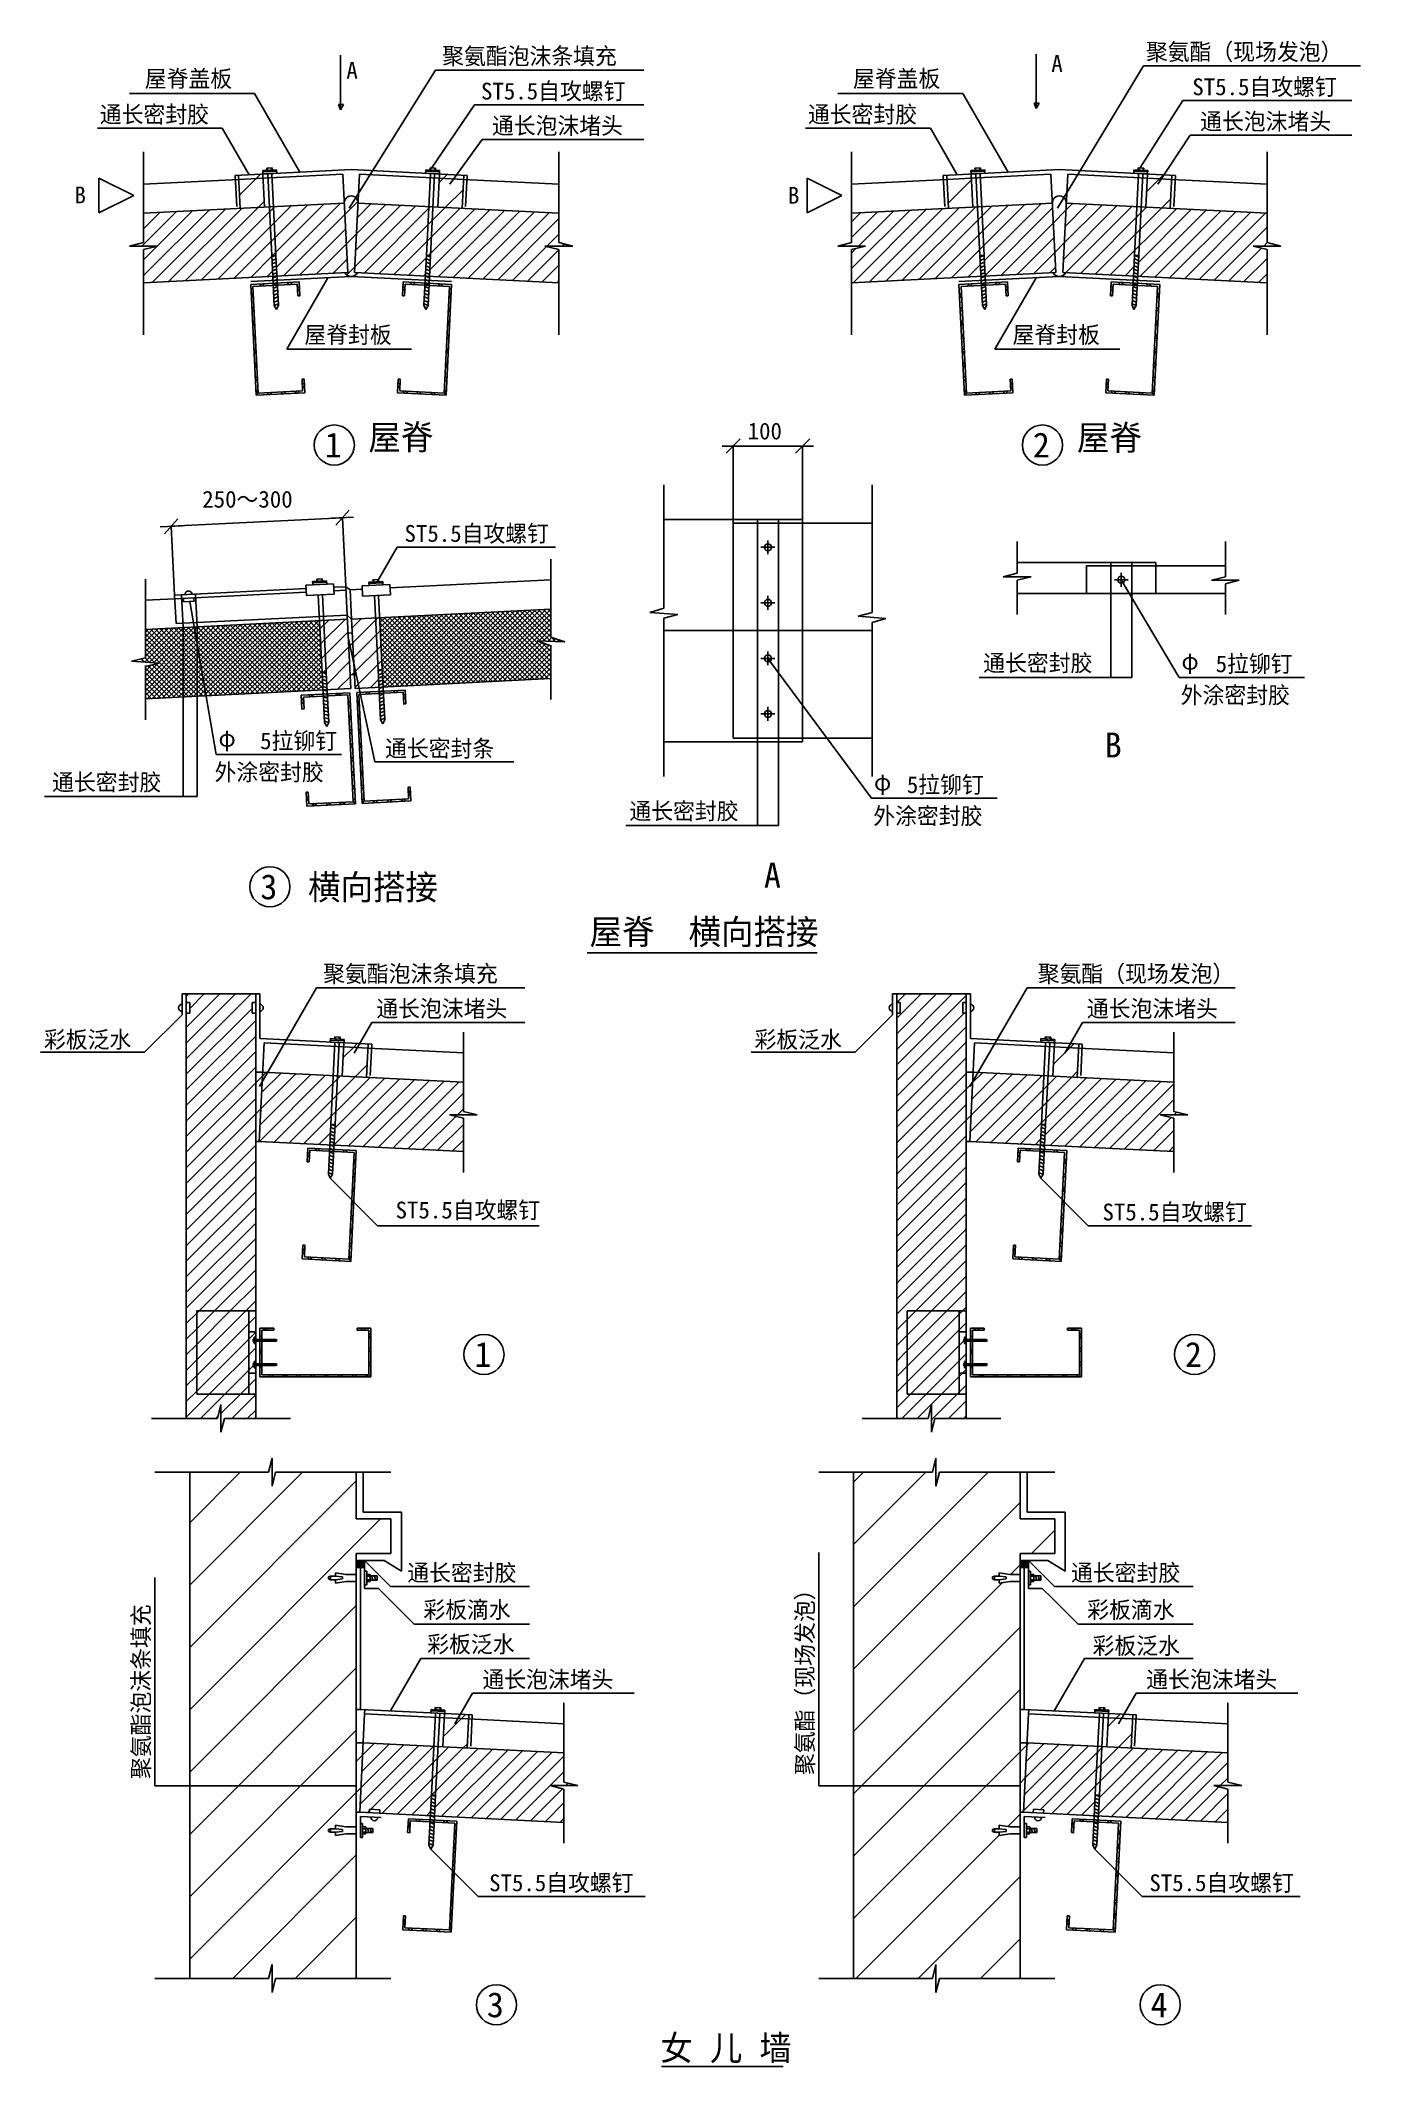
# Model space of a CAD drawing. Header units: metres. Extents: x 874 to 19892, y 579 to 29766.
import ezdxf

# ---------------------------------------------------------------- set-up
doc = ezdxf.new("R2010")
doc.units = ezdxf.units.M
for name, color, linetype in [('1', 2, 'Continuous'), ('2', 3, 'Continuous'), ('3', 4, 'Continuous'), ('4', 5, 'Continuous'), ('5', 6, 'Continuous'), ('标注', 2, 'Continuous')]:
    doc.layers.add(name, color=color, linetype=linetype)
pattern_1 = [(45, (0, 0), (-112.2532, 112.2532), [])]
pattern_2 = [(45, (0, 0), (-449.013, 449.013), [])]
pattern_3 = [(45, (0, 0), (-224.5064, 224.5064), [])]

msp = doc.modelspace()

# ---------------------------------------------------------------- texts
for s, p in [('100', (11062.69, 24019.06)), ('250～300', (3204.39, 23036.52))]:
    msp.add_text(s, height=242).set_placement(p)
at = {"layer": '3'}
for s, p in [('聚氨酯（现场发泡）', (12007.16, 4777.16)), ('聚氨酯泡沫条填充', (2442.63, 4719.03))]:
    msp.add_text(s, height=242, rotation=90, dxfattribs=at).set_placement(p)
at = {"layer": '4'}
for s, height, p in [('聚氨酯泡沫条填充', 242, (6661.07, 29421.56)), ('A', 242, (15437.93, 29313.99)), ('聚氨酯（现场发泡）', 242, (16800.49, 29483.48)), ('屋脊盖板', 242, (2376.42, 29095.48)), ('A', 242, (5280.43, 29216.29)), ('ST5.5自攻螺钉', 242, (7220.58, 28916.15)), ('屋脊盖板', 242, (12579.55, 29095.48)), ('ST5.5自攻螺钉', 242, (17469.43, 28978.08)), ('通长密封胶', 242, (1727.95, 28581.63)), ('通长泡沫堵头', 242, (7378.42, 28418.45)), ('通长密封胶', 242, (11931.08, 28581.63)), ('通长泡沫堵头', 242, (17581.55, 28480.38)), ('B', 242, (1363.5, 27420.13)), ('B', 242, (11642.4, 27415.37)), ('屋脊封板', 242, (4675.47, 25406.19)), ('屋脊封板', 242, (14878.6, 25406.19)), ('屋脊', 360, (5597.95, 23869.64)), ('屋脊', 360, (15807.32, 23863.39)), ('1', 360, (4968.4, 23758.76)), ('2', 360, (15171.53, 23758.76)), ('ST5.5自攻螺钉', 242, (6118.34, 22543.51)), ('通长密封胶', 242, (14456.13, 20677.02)), ('φ', 242, (17312.05, 20703.18)), ('  5拉铆钉', 242, (17476.07, 20666.3)), ('外涂密封胶', 242, (17302.54, 20215.87)), ('φ', 242, (3437.45, 19592.82)), ('   5拉铆钉', 242, (3544.21, 19555.93)), ('通长密封条', 242, (5838.06, 19445.91)), ('B', 360, (16207.3, 19436.85)), ('外涂密封胶', 242, (3381.51, 19105.5)), ('通长密封胶', 242, (1040.79, 18960.04)), ('φ', 242, (12881.77, 18961.25)), ('  5拉铆钉', 242, (13026.95, 18924.36)), ('通长密封胶', 242, (9358.58, 18544.25)), ('外涂密封胶', 242, (12872.27, 18473.93)), ('A', 360, (11297.33, 17559.74)), ('3', 360, (4040.83, 17394.11)), ('横向搭接', 360, (4728.16, 17387.89)), ('屋脊  横向搭接', 360, (8784.91, 16744.28)), ('聚氨酯泡沫条填充', 242, (4946.32, 16200.89)), ('聚氨酯（现场发泡）', 242, (15241.99, 16200.89)), ('通长泡沫堵头', 242, (5712.36, 15697.78)), ('通长泡沫堵头', 242, (15949.9, 15697.78)), ('彩板泛水', 242, (923.65, 15252.49)), ('彩板泛水', 242, (11161.19, 15252.49)), ('ST5.5自攻螺钉', 242, (5989.99, 12795.94)), ('ST5.5自攻螺钉', 242, (16174.85, 12767.18)), ('1', 360, (7125.34, 10656.73)), ('2', 360, (17362.89, 10656.73)), ('通长密封胶', 242, (6157.64, 7570.67)), ('通长密封胶', 242, (15722.17, 7570.67)), ('彩板滴水', 242, (6390.92, 7038.02)), ('彩板滴水', 242, (15955.45, 7038.02)), ('彩板泛水', 242, (6445.7, 6541.55)), ('彩板泛水', 242, (16032.66, 6519.13)), ('通长泡沫堵头', 242, (7240.53, 6034.42)), ('通长泡沫堵头', 242, (16805.06, 6034.42)), ('ST5.5自攻螺钉', 242, (7337.24, 3103.82)), ('ST5.5自攻螺钉', 242, (16850.49, 3103.82)), ('3', 360, (7304.49, 1287.89)), ('4', 360, (16869.03, 1287.89)), ('女 儿 墙', 360, (9805.21, 665.5))]:
    msp.add_text(s, height=height, dxfattribs=at).set_placement(p)

# ---------------------------------------------------------------- blocks, each defined once
blk = doc.blocks.new('_ArchTick')
blk.add_line((-0.53, 0), (0.53, 0))
at = {"color": 4, "linetype": 'ByBlock'}
blk.add_lwpolyline([(-0.34, -0.34), (0.34, 0.34)], dxfattribs=at)

# ---------------------------------------------------------------- hatches: boundary and pattern name
at = {"layer": '5'}
h = msp.add_hatch(dxfattribs=at)
h.set_pattern_fill('_U', scale=100)
h.set_pattern_definition(pattern_3)
h.paths.add_polyline_path([(4080.57, 27783.23), (3731.01, 27765.75), (3751.98, 27346.28), (4101.55, 27363.75)])
h.paths.add_polyline_path([(4066.82, 27782.54), (4079.95, 27795.67), (4077.57, 27843.2), (3728.01, 27825.73), (3731.01, 27765.75)])
h = msp.add_hatch(dxfattribs=at)
h.set_pattern_fill('U', scale=100)
h.set_pattern_definition(pattern_3)
h.paths.add_polyline_path([(6814.73, 27773.46), (6848.47, 27831.9), (6622.4, 27843.2), (6619.4, 27783.23)])
h.paths.add_polyline_path([(6968.96, 27765.75), (6971.96, 27825.73), (6848.47, 27831.9), (6814.73, 27773.46)])
h.paths.add_polyline_path([(6968.96, 27765.75), (6619.4, 27783.23), (6598.43, 27363.75), (6947.99, 27346.28)])
h = msp.add_hatch(dxfattribs=at)
h.set_pattern_fill('_U', scale=100)
h.set_pattern_definition(pattern_3)
h.paths.add_polyline_path([(14283.7, 27783.23), (13934.14, 27765.75), (13955.11, 27346.28), (14304.67, 27363.75)])
h.paths.add_polyline_path([(14269.95, 27782.54), (14283.08, 27795.67), (14280.7, 27843.2), (13931.14, 27825.73), (13934.14, 27765.75)])
h = msp.add_hatch(dxfattribs=at)
h.set_pattern_fill('U', scale=100)
h.set_pattern_definition(pattern_3)
h.paths.add_polyline_path([(17017.86, 27773.46), (17051.6, 27831.9), (16825.53, 27843.2), (16822.53, 27783.23)])
h.paths.add_polyline_path([(17172.09, 27765.75), (17175.09, 27825.73), (17051.6, 27831.9), (17017.86, 27773.46)])
h.paths.add_polyline_path([(17172.09, 27765.75), (16822.53, 27783.23), (16801.55, 27363.75), (17151.12, 27346.28)])
h = msp.add_hatch(dxfattribs=at)
h.set_pattern_fill('U', scale=100)
h.set_pattern_definition(pattern_3)
h.paths.add_polyline_path([(5449.86, 27421.18, 1.05), (5250.11, 27421.18), (5300.05, 26422.43), (5260.42, 26420.45, 0.62), (5439.55, 26420.45), (5399.92, 26422.43)])
h = msp.add_hatch(dxfattribs=at)
h.set_pattern_fill('U', scale=100)
h.set_pattern_definition(pattern_3)
h.paths.add_polyline_path([(15652.99, 27421.18, 1.05), (15453.24, 27421.18), (15503.18, 26422.43), (15463.55, 26420.45, 0.62), (15642.68, 26420.45), (15603.05, 26422.43)])
h = msp.add_hatch(dxfattribs=at)
h.set_pattern_fill('U', scale=50)
h.set_pattern_definition(pattern_1)
h.paths.add_polyline_path([(4221.4, 26368.5), (4206.41, 26668.12), (4171.46, 27367.25), (2357.5, 27276.55), (2357.5, 26855.28), (2157.5, 26805.28), (2557.5, 26805.28), (2357.5, 26755.28), (2357.5, 26275.3)])
h.paths.add_polyline_path([(4231.38, 27370.25), (4171.46, 27367.25), (4206.41, 26668.12), (4266.34, 26671.12)])
h.paths.add_polyline_path([(4266.34, 26671.12), (4281.32, 26371.49), (5300.05, 26422.43), (5250.11, 27421.18), (4231.38, 27370.25)])
h = msp.add_hatch(dxfattribs=at)
h.set_pattern_fill('U', scale=50)
h.set_pattern_definition(pattern_1)
h.paths.add_polyline_path([(6468.59, 27370.25), (5449.86, 27421.18), (5399.92, 26422.43), (6418.65, 26371.49), (6433.63, 26671.12)])
h.paths.add_polyline_path([(6528.51, 27367.25), (6468.59, 27370.25), (6433.63, 26671.12), (6493.56, 26668.12)])
h.paths.add_polyline_path([(6528.51, 27367.25), (6493.56, 26668.12), (6478.58, 26368.5), (8342.47, 26275.3), (8342.47, 26755.28), (8142.47, 26805.28), (8542.47, 26805.28), (8342.47, 26855.28), (8342.47, 27275.63), (8341.5, 27276.6)])
h = msp.add_hatch(dxfattribs=at)
h.set_pattern_fill('U', scale=50)
h.set_pattern_definition(pattern_1)
h.paths.add_polyline_path([(14424.52, 26368.5), (14409.54, 26668.12), (14374.59, 27367.25), (12560.63, 27276.55), (12560.63, 26855.28), (12360.63, 26805.28), (12760.63, 26805.28), (12560.63, 26755.28), (12560.63, 26275.3)])
h.paths.add_polyline_path([(14434.51, 27370.25), (14374.59, 27367.25), (14409.54, 26668.12), (14469.47, 26671.12)])
h.paths.add_polyline_path([(14469.47, 26671.12), (14484.45, 26371.49), (15503.18, 26422.43), (15453.24, 27421.18), (14434.51, 27370.25)])
h = msp.add_hatch(dxfattribs=at)
h.set_pattern_fill('U', scale=50)
h.set_pattern_definition(pattern_1)
h.paths.add_polyline_path([(16671.72, 27370.25), (15652.99, 27421.18), (15603.05, 26422.43), (16621.78, 26371.49), (16636.76, 26671.12)])
h.paths.add_polyline_path([(16731.64, 27367.25), (16671.72, 27370.25), (16636.76, 26671.12), (16696.69, 26668.12)])
h.paths.add_polyline_path([(16731.64, 27367.25), (16696.69, 26668.12), (16681.7, 26368.5), (18545.6, 26275.3), (18545.6, 26755.28), (18345.6, 26805.28), (18745.6, 26805.28), (18545.6, 26855.28), (18545.6, 27275.63), (18544.63, 27276.6)])
h = msp.add_hatch(dxfattribs=at)
h.set_pattern_fill('U', scale=50)
h.set_pattern_definition(pattern_1)
h.paths.add_polyline_path([(3129.67, 21320.03), (3102.78, 21318.69), (3129.67, 21193.22)])
h = msp.add_hatch(dxfattribs=at)
h.set_pattern_fill('U', scale=50)
h.set_pattern_definition(pattern_1)
h.paths.add_polyline_path([(4953.33, 21411.21), (4893.41, 21408.22), (4930.86, 20659.15), (4990.79, 20662.15)])
h.paths.add_polyline_path([(4990.79, 20662.15), (5003.27, 20412.46), (5346.9, 20429.64), (5296.97, 21428.39), (4953.33, 21411.21)])
h.paths.add_polyline_path([(5700.52, 21448.57), (5356.89, 21431.39), (5389.2, 20785.23), (5464.16, 20435.51), (5750.46, 20449.82), (5737.98, 20699.51)])
h.paths.add_polyline_path([(5406.83, 20432.64), (5464.16, 20435.51), (5389.2, 20785.23)])
h.paths.add_polyline_path([(5760.45, 21451.57), (5700.52, 21448.57), (5737.98, 20699.51), (5794.45, 20702.33), (5797.75, 20705.63)])
h = msp.add_hatch(dxfattribs=at)
h.set_pattern_fill('U', scale=100)
h.set_pattern_definition(pattern_3)
h.paths.add_polyline_path([(5389.2, 20785.23), (5366.88, 21231.64), (5306.95, 21228.64), (5310.85, 21150.75)])
h.paths.add_polyline_path([(5310.85, 21150.75), (5336.92, 20629.39), (5396.84, 20632.39), (5389.2, 20785.23)])
h = msp.add_hatch(dxfattribs=at)
h.set_pattern_fill('U', scale=50)
h.set_pattern_definition(pattern_1)
h.paths.add_polyline_path([(3973.89, 15755.15), (3923.89, 15755.15), (3923.89, 15905.15), (3973.89, 15905.15), (3973.89, 16030.15), (2973.89, 16030.15), (2973.89, 15905.15), (3023.89, 15905.15), (3023.89, 15755.15), (2973.89, 15755.15), (2973.89, 9914.61), (3423.92, 9914.61), (3473.92, 10114.61), (3473.92, 9714.61), (3523.92, 9914.61), (3973.89, 9914.61), (3973.89, 10264.61), (3123.89, 10264.61), (3123.89, 11464.61), (3973.89, 11464.61)])
h = msp.add_hatch(dxfattribs=at)
h.set_pattern_fill('U', scale=50)
h.set_pattern_definition(pattern_1)
h.paths.add_polyline_path([(14211.43, 15755.15), (14161.43, 15755.15), (14161.43, 15905.15), (14211.43, 15905.15), (14211.43, 16030.15), (13211.43, 16030.15), (13211.43, 15905.15), (13261.43, 15905.15), (13261.43, 15755.15), (13211.43, 15755.15), (13211.43, 9914.61), (13661.46, 9914.61), (13711.46, 10114.61), (13711.46, 9714.61), (13761.46, 9914.61), (14211.43, 9914.61), (14211.43, 10264.61), (13361.43, 10264.61), (13361.43, 11464.61), (14211.43, 11464.61)])
h = msp.add_hatch(dxfattribs=at)
h.set_pattern_fill('U', scale=100)
h.set_pattern_definition(pattern_3)
h.paths.add_polyline_path([(5592.87, 15249.07), (5243.31, 15266.55), (5222.33, 14847.07), (5571.9, 14829.6)])
h.paths.add_polyline_path([(5472.37, 15315.22), (5246.3, 15326.52), (5243.31, 15266.55), (5438.63, 15256.78)])
h.paths.add_polyline_path([(5595.87, 15309.05), (5472.37, 15315.22), (5438.63, 15256.78), (5592.87, 15249.07)])
h = msp.add_hatch(dxfattribs=at)
h.set_pattern_fill('U', scale=100)
h.set_pattern_definition(pattern_3)
h.paths.add_polyline_path([(15459.87, 14847.07), (15809.44, 14829.6), (15830.41, 15249.07), (15480.85, 15266.55)])
h.paths.add_polyline_path([(15676.17, 15256.78), (15709.92, 15315.22), (15483.85, 15326.52), (15480.85, 15266.55)])
h.paths.add_polyline_path([(15830.41, 15249.07), (15833.41, 15309.05), (15709.92, 15315.22), (15676.17, 15256.78)])
h = msp.add_hatch(dxfattribs=at)
h.set_pattern_fill('U', scale=100)
h.set_pattern_definition(pattern_3)
h.paths.add_polyline_path([(4073.77, 14904.5), (3973.89, 14904.5), (3973.89, 13905.75), (4023.83, 13905.75)])
h = msp.add_hatch(dxfattribs=at)
h.set_pattern_fill('U', scale=50)
h.set_pattern_definition(pattern_1)
h.paths.add_polyline_path([(5092.49, 14853.57), (4146.24, 14900.88), (4066.7, 14763.1), (4023.83, 13905.75), (5042.56, 13854.81), (5057.54, 14154.44)])
h.paths.add_polyline_path([(4146.24, 14900.88), (4073.77, 14904.5), (4066.7, 14763.1)])
h.paths.add_polyline_path([(5152.42, 14850.57), (5092.49, 14853.57), (5057.54, 14154.44), (5117.46, 14151.44)])
h.paths.add_polyline_path([(6966.38, 14759.87), (5152.42, 14850.57), (5117.46, 14151.44), (5102.48, 13851.82), (6959.66, 13758.96), (6966.38, 13765.67), (6966.38, 14238.6), (6766.38, 14288.6), (7166.38, 14288.6), (6966.38, 14338.6)])
h = msp.add_hatch(dxfattribs=at)
h.set_pattern_fill('U', scale=100)
h.set_pattern_definition(pattern_3)
h.paths.add_polyline_path([(14311.31, 14904.5), (14211.43, 14904.5), (14211.43, 13905.75), (14261.37, 13905.75)])
h = msp.add_hatch(dxfattribs=at)
h.set_pattern_fill('U', scale=50)
h.set_pattern_definition(pattern_1)
h.paths.add_polyline_path([(14383.79, 14900.88), (14304.24, 14763.1), (14261.37, 13905.75), (15280.1, 13854.81), (15295.08, 14154.44), (15330.04, 14853.57)])
h.paths.add_polyline_path([(14304.24, 14763.1), (14383.79, 14900.88), (14311.31, 14904.5)])
h.paths.add_polyline_path([(15389.96, 14850.57), (15330.04, 14853.57), (15295.08, 14154.44), (15355, 14151.44)])
h.paths.add_polyline_path([(15389.96, 14850.57), (15355, 14151.44), (15340.02, 13851.82), (17197.21, 13758.96), (17203.92, 13765.67), (17203.92, 14238.6), (17003.92, 14288.6), (17403.92, 14288.6), (17203.92, 14338.6), (17203.92, 14759.87)])
h = msp.add_hatch(dxfattribs=at)
h.set_pattern_fill('U', scale=50)
h.set_pattern_definition(pattern_1)
h.paths.add_polyline_path([(3873.89, 11464.61), (3123.89, 11464.61), (3123.89, 10264.61), (3873.89, 10264.61)])
h.paths.add_polyline_path([(3973.89, 11464.61), (3873.89, 11464.61), (3873.89, 11164.61), (3973.89, 11164.61)])
h.paths.add_polyline_path([(3973.89, 10994.61), (3951.39, 10994.61), (3951.39, 11021.61), (3937.89, 11021.61), (3937.89, 11057.61), (3951.39, 11057.61), (3951.39, 11084.61), (3973.89, 11084.61), (3973.89, 11164.61), (3873.89, 11164.61), (3873.89, 10564.61), (3973.89, 10564.61), (3973.89, 10644.61), (3951.39, 10644.61), (3951.39, 10671.61), (3937.89, 10671.61), (3937.89, 10707.61), (3951.39, 10707.61), (3951.39, 10734.61), (3973.89, 10734.61)])
h.paths.add_polyline_path([(3973.89, 10564.61), (3873.89, 10564.61), (3873.89, 10264.61), (3973.89, 10264.61)])
h = msp.add_hatch(dxfattribs=at)
h.set_pattern_fill('U', scale=50)
h.set_pattern_definition(pattern_1)
h.paths.add_polyline_path([(14111.43, 11464.61), (13361.43, 11464.61), (13361.43, 10264.61), (14111.43, 10264.61)])
h.paths.add_polyline_path([(14211.43, 11464.61), (14111.43, 11464.61), (14111.43, 11164.61), (14211.43, 11164.61)])
h.paths.add_polyline_path([(14211.43, 10994.61), (14188.93, 10994.61), (14188.93, 11021.61), (14175.43, 11021.61), (14175.43, 11057.61), (14188.93, 11057.61), (14188.93, 11084.61), (14211.43, 11084.61), (14211.43, 11164.61), (14111.43, 11164.61), (14111.43, 10564.61), (14211.43, 10564.61), (14211.43, 10644.61), (14188.93, 10644.61), (14188.93, 10671.61), (14175.43, 10671.61), (14175.43, 10707.61), (14188.93, 10707.61), (14188.93, 10734.61), (14211.43, 10734.61)])
h.paths.add_polyline_path([(14211.43, 10564.61), (14111.43, 10564.61), (14111.43, 10264.61), (14211.43, 10264.61)])
h = msp.add_hatch(dxfattribs=at)
h.set_pattern_fill('U', scale=200)
h.set_pattern_definition(pattern_2)
h.paths.add_polyline_path([(5423.37, 7566.79), (5273.37, 7566.79), (5123.37, 7541.79), (5123.37, 7591.79), (5053.37, 7591.79), (5023.37, 7601.79), (5023.37, 7631.79), (5053.37, 7641.79), (5123.37, 7641.79), (5123.37, 7691.79), (5273.37, 7666.79), (5423.37, 7666.79), (5423.37, 7966.79), (5923.37, 7966.79), (5923.37, 8466.79), (5423.37, 8466.79), (5423.37, 9140.14), (4261.13, 9140.14), (4211.13, 8940.14), (4211.13, 9340.14), (4161.13, 9140.14), (3023.37, 9140.14), (3023.37, 4622.92), (5423.37, 4622.92)])
h.paths.add_polyline_path([(5423.37, 3929.39), (5273.37, 3929.39), (5123.37, 3904.39), (5123.37, 3954.39), (5053.37, 3954.39), (5023.37, 3964.39), (5023.37, 3994.39), (5053.37, 4004.39), (5123.37, 4004.39), (5123.37, 4054.39), (5273.37, 4029.39), (5423.37, 4029.39), (5423.37, 4622.92), (3023.37, 4622.92), (3023.37, 1846.79), (4161.13, 1846.79), (4211.13, 2046.79), (4211.13, 1646.79), (4261.13, 1846.79), (5211.1, 1846.79), (5423.37, 1846.79)])
h = msp.add_hatch(dxfattribs=at)
h.set_pattern_fill('U', scale=200)
h.set_pattern_definition(pattern_2)
h.paths.add_polyline_path([(14987.9, 7566.79), (14837.9, 7566.79), (14687.9, 7541.79), (14687.9, 7591.79), (14617.9, 7591.79), (14587.9, 7601.79), (14587.9, 7631.79), (14617.9, 7641.79), (14687.9, 7641.79), (14687.9, 7691.79), (14837.9, 7666.79), (14987.9, 7666.79), (14987.9, 7966.79), (15487.9, 7966.79), (15487.9, 8466.79), (14987.9, 8466.79), (14987.9, 9140.14), (13825.66, 9140.14), (13775.66, 8940.14), (13775.66, 9340.14), (13725.66, 9140.14), (12587.9, 9140.14), (12587.9, 4622.92), (14987.9, 4622.92)])
h.paths.add_polyline_path([(14587.9, 3964.39), (14587.9, 3994.39), (14617.9, 4004.39), (14687.9, 4004.39), (14687.9, 4054.39), (14837.9, 4029.39), (14987.9, 4029.39), (14987.9, 4622.92), (12587.9, 4622.92), (12587.9, 1846.79), (13725.66, 1846.79), (13775.66, 2046.79), (13775.66, 1646.79), (13825.66, 1846.79), (14775.64, 1846.79), (14987.9, 1846.79), (14987.9, 3929.39), (14837.9, 3929.39), (14687.9, 3904.39), (14687.9, 3954.39), (14617.9, 3954.39)])
h = msp.add_hatch(dxfattribs=at)
h.set_pattern_fill('U', scale=100)
h.set_pattern_definition(pattern_3)
h.paths.add_polyline_path([(7021.37, 5166.24), (7042.35, 5585.71), (6692.78, 5603.19), (6671.81, 5183.72)])
h.paths.add_polyline_path([(6888.11, 5593.42), (6921.85, 5651.86), (6695.78, 5663.17), (6692.78, 5603.19)])
h.paths.add_polyline_path([(7042.35, 5585.71), (7045.35, 5645.69), (6921.85, 5651.86), (6888.11, 5593.42)])
h = msp.add_hatch(dxfattribs=at)
h.set_pattern_fill('U', scale=100)
h.set_pattern_definition(pattern_3)
h.paths.add_polyline_path([(16585.91, 5166.24), (16606.88, 5585.71), (16257.32, 5603.19), (16236.34, 5183.72)])
h.paths.add_polyline_path([(16452.65, 5593.42), (16486.39, 5651.86), (16260.32, 5663.17), (16257.32, 5603.19)])
h.paths.add_polyline_path([(16606.88, 5585.71), (16609.88, 5645.69), (16486.39, 5651.86), (16452.65, 5593.42)])
h = msp.add_hatch(dxfattribs=at)
h.set_pattern_fill('U', scale=100)
h.set_pattern_definition(pattern_3)
h.paths.add_polyline_path([(5523.24, 5241.14), (5423.37, 5241.14), (5423.37, 4242.39), (5473.31, 4242.39)])
h = msp.add_hatch(dxfattribs=at)
h.set_pattern_fill('U', scale=50)
h.set_pattern_definition(pattern_1)
h.paths.add_polyline_path([(6541.97, 5190.21), (5523.24, 5241.14), (5473.31, 4242.39), (5611.69, 4235.47), (5614.18, 4285.41), (5764, 4277.92), (5761.5, 4227.98), (6492.03, 4191.45), (6507.02, 4491.08)])
h.paths.add_polyline_path([(6601.9, 5187.21), (6541.97, 5190.21), (6507.02, 4491.08), (6566.94, 4488.08)])
h.paths.add_polyline_path([(8415.85, 4675.25), (8415.85, 5096.51), (6601.9, 5187.21), (6566.94, 4488.08), (6551.96, 4188.46), (8415.85, 4095.26), (8415.85, 4575.25), (8215.85, 4625.25), (8615.85, 4625.25)])
h = msp.add_hatch(dxfattribs=at)
h.set_pattern_fill('U', scale=100)
h.set_pattern_definition(pattern_3)
h.paths.add_polyline_path([(15087.78, 5241.14), (14987.9, 5241.14), (14987.9, 4242.39), (15037.84, 4242.39)])
h = msp.add_hatch(dxfattribs=at)
h.set_pattern_fill('U', scale=50)
h.set_pattern_definition(pattern_1)
h.paths.add_polyline_path([(16106.51, 5190.21), (15087.78, 5241.14), (15037.84, 4242.39), (15176.22, 4235.47), (15178.72, 4285.41), (15328.53, 4277.92), (15326.03, 4227.98), (16056.57, 4191.45), (16071.55, 4491.08)])
h.paths.add_polyline_path([(16071.55, 4491.08), (16131.47, 4488.08), (16166.43, 5187.21), (16106.51, 5190.21)])
h.paths.add_polyline_path([(17980.39, 4095.26), (17980.39, 4575.25), (17780.39, 4625.25), (18180.39, 4625.25), (17980.39, 4675.25), (17980.39, 5096.51), (16166.43, 5187.21), (16131.47, 4488.08), (16116.49, 4188.46)])

# ---------------------------------------------------------------- linework, layer by layer
for p, q in [((5198.38, 29555.68), (5198.38, 28768.82)), ((15220.6, 29571.34), (15220.6, 28784.47)), ((5238.53, 28846.22), (5167.78, 28846.22)), ((5167.78, 28846.22), (5197.13, 28769.03)), ((5198.38, 28768.82), (5238.53, 28846.22)), ((15190, 28861.88), (15219.35, 28784.68)), ((15260.75, 28861.88), (15190, 28861.88)), ((15220.6, 28784.47), (15260.75, 28861.88)), ((3731.01, 27765.75), (4080.57, 27783.23)), ((4066.82, 27782.54), (4079.95, 27795.67)), ((4206.41, 26668.12), (4147.49, 27846.7)), ((4266.34, 26671.12), (4207.41, 27849.7)), ((6433.63, 26671.12), (6492.56, 27849.7)), ((6493.56, 26668.12), (6552.49, 27846.7)), ((6619.4, 27783.23), (6968.96, 27765.75)), ((13934.14, 27765.75), (14283.7, 27783.23)), ((14269.95, 27782.54), (14283.08, 27795.67)), ((14409.54, 26668.12), (14350.61, 27846.7)), ((14469.47, 26671.12), (14410.54, 27849.7)), ((16636.76, 26671.12), (16695.69, 27849.7)), ((16696.69, 26668.12), (16755.61, 27846.7)), ((16822.53, 27783.23), (17172.09, 27765.75)), ((11854.6, 22814.8), (10854.6, 22814.8)), ((10854.6, 22814.8), (10854.6, 19714.8)), ((15945.8, 22197.57), (15945.8, 21797.57)), ((15945.8, 22197.57), (16945.8, 22197.57)), ((5293.97, 21488.32), (5273.5, 21897.81)), ((2809.07, 21724.52), (4702.65, 21819.2)), ((4930.86, 20659.15), (4874.93, 21777.76)), ((4990.79, 20662.15), (4934.86, 21780.75)), ((5102.15, 21839.18), (5275.99, 21847.87)), ((5356.89, 21431.39), (5335.92, 21850.87)), ((5737.98, 20699.51), (5684.54, 21768.17)), ((5797.9, 20702.5), (5744.47, 21771.17)), ((5794.45, 20702.33), (5797.75, 20705.63)), ((11854.6, 19714.8), (10854.6, 19714.8)), ((8749.24, 16620.41), (12063.32, 16620.41)), ((5057.54, 14154.44), (5116.47, 15333.02)), ((5117.46, 14151.44), (5176.39, 15330.02)), ((5243.31, 15266.55), (5592.87, 15249.07)), ((15295.08, 14154.44), (15354.01, 15333.02)), ((15355, 14151.44), (15413.93, 15330.02)), ((15480.85, 15266.55), (15830.41, 15249.07)), ((3123.89, 11464.61), (3123.89, 10264.61)), ((3123.89, 11464.61), (3973.89, 11464.61)), ((3873.89, 11464.61), (3873.89, 10264.61)), ((13361.43, 11464.61), (13361.43, 10264.61)), ((13361.43, 11464.61), (14211.43, 11464.61)), ((14111.43, 11464.61), (14111.43, 10264.61)), ((3873.89, 11164.61), (3973.89, 11164.61)), ((14111.43, 11164.61), (14211.43, 11164.61)), ((3873.89, 10564.61), (3973.89, 10564.61)), ((14111.43, 10564.61), (14211.43, 10564.61)), ((3123.89, 10264.61), (3973.89, 10264.61)), ((13361.43, 10264.61), (14211.43, 10264.61)), ((6507.02, 4491.08), (6565.94, 5669.66)), ((6566.94, 4488.08), (6625.87, 5666.66)), ((6692.78, 5603.19), (7042.35, 5585.71)), ((16071.55, 4491.08), (16130.48, 5669.66)), ((16131.47, 4488.08), (16190.4, 5666.66)), ((16257.32, 5603.19), (16606.88, 5585.71)), ((9820.66, 578.62), (11575.58, 578.62))]:
    msp.add_line(p, q)
at = {"layer": '1'}
for p, q in [((3678.07, 27823.23), (5349.99, 27906.83)), ((3678.07, 27823.23), (3700.55, 27373.74)), ((7021.9, 27823.23), (5349.99, 27906.83)), ((7021.9, 27823.23), (6999.43, 27373.74)), ((13881.2, 27823.23), (15553.11, 27906.83)), ((13881.2, 27823.23), (13903.68, 27373.74)), ((17225.03, 27823.23), (15553.11, 27906.83)), ((17225.03, 27823.23), (17202.55, 27373.74)), ((2357.5, 27276.55), (5250.11, 27421.18)), ((8342.47, 27276.55), (5449.86, 27421.18)), ((12560.63, 27276.55), (15453.24, 27421.18)), ((18545.6, 27276.55), (15652.99, 27421.18)), ((2357.5, 26275.3), (5300.05, 26422.43)), ((3902.73, 26292.56), (5349.99, 26364.93)), ((6797.24, 26292.56), (5349.99, 26364.93)), ((8342.47, 26275.3), (5399.92, 26422.43)), ((12560.63, 26275.3), (15503.18, 26422.43)), ((14105.86, 26292.56), (15553.11, 26364.93)), ((17000.37, 26292.56), (15553.11, 26364.93)), ((18545.6, 26275.3), (15603.05, 26422.43)), ((11204.6, 22864.8), (11204.6, 19664.8)), ((11504.6, 22864.8), (11504.6, 19664.8)), ((16295.8, 22247.57), (16295.8, 21797.57)), ((16595.8, 22247.57), (16595.8, 21797.57)), ((2906.45, 21779.46), (2929.92, 21310.04)), ((3106.2, 21789.44), (3129.67, 21320.03)), ((2384.38, 21282.77), (5296.97, 21428.39)), ((2827.05, 21364.97), (5293.97, 21488.32)), ((5356.89, 21431.39), (5293.97, 21488.32)), ((5356.89, 21431.39), (8227.53, 21574.92)), ((5406.83, 20432.64), (8227.53, 20573.67)), ((2384.38, 20281.52), (5346.9, 20429.64)), ((2913.89, 16030.15), (2913.89, 15730.15)), ((4033.89, 16030.15), (2913.89, 16030.15)), ((2973.89, 16030.15), (2973.89, 9914.61)), ((3973.89, 16030.15), (3973.89, 9914.61)), ((4033.89, 16030.15), (4033.89, 15387.15)), ((13151.43, 16030.15), (13151.43, 15730.15)), ((14271.43, 16030.15), (13151.43, 16030.15)), ((13211.43, 16030.15), (13211.43, 9914.61)), ((14211.43, 16030.15), (14211.43, 9914.61)), ((14271.43, 16030.15), (14271.43, 15387.15)), ((5645.81, 15306.55), (4033.89, 15387.15)), ((5645.81, 15306.55), (5623.33, 14857.06)), ((15883.35, 15306.55), (14271.43, 15387.15)), ((15883.35, 15306.55), (15860.87, 14857.06)), ((6966.38, 14759.87), (4073.77, 14904.5)), ((17203.92, 14759.87), (14311.31, 14904.5)), ((6966.38, 13758.62), (4023.83, 13905.75)), ((17203.92, 13758.62), (14261.37, 13905.75)), ((3023.37, 9140.14), (3023.37, 1846.79)), ((5423.37, 9140.14), (5423.37, 8466.79)), ((12587.9, 9140.14), (12587.9, 1846.79)), ((14987.9, 9140.14), (14987.9, 8466.79)), ((5923.37, 8466.79), (5423.37, 8466.79)), ((5923.37, 8466.79), (5923.37, 7966.79)), ((15487.9, 8466.79), (14987.9, 8466.79)), ((15487.9, 8466.79), (15487.9, 7966.79)), ((5423.37, 7966.79), (5423.37, 1846.79)), ((5923.37, 7966.79), (5423.37, 7966.79)), ((14987.9, 7966.79), (14987.9, 1846.79)), ((15487.9, 7966.79), (14987.9, 7966.79)), ((5483.37, 7866.79), (5483.37, 5723.79)), ((5543.37, 7766.79), (5543.37, 7466.79)), ((15047.9, 7866.79), (15047.9, 5723.79)), ((15107.9, 7766.79), (15107.9, 7466.79)), ((5543.37, 7466.79), (5743.37, 7466.79)), ((5743.37, 7466.79), (5884.79, 7325.37)), ((15107.9, 7466.79), (15307.9, 7466.79)), ((15307.9, 7466.79), (15449.32, 7325.37)), ((7095.28, 5643.19), (5483.37, 5723.79)), ((7095.28, 5643.19), (7072.81, 5193.7)), ((16659.82, 5643.19), (15047.9, 5723.79)), ((16659.82, 5643.19), (16637.34, 5193.7)), ((8415.85, 5096.51), (5523.24, 5241.14)), ((17980.39, 5096.51), (15087.78, 5241.14)), ((8415.85, 4095.26), (5473.31, 4242.39)), ((5483.37, 4179.76), (5483.37, 3879.39)), ((5783.37, 4164.76), (5483.37, 4179.76)), ((17980.39, 4095.26), (15037.84, 4242.39)), ((15347.9, 4164.76), (15047.9, 4179.76)), ((15047.9, 4179.76), (15047.9, 3879.39))]:
    msp.add_line(p, q, dxfattribs=at)
for centre in [(5106.56, 23938.76), (15309.69, 23938.76), (4178.99, 17574.11), (7263.51, 10836.73), (17501.05, 10836.73), (7442.66, 1467.89), (17007.19, 1467.89)]:
    msp.add_circle(centre, 289.23, dxfattribs=at)
at = {"layer": '2'}
for p, q in [((5323.33, 27352.25), (6564.96, 29340.82)), ((6564.96, 29340.82), (9564.96, 29340.82)), ((15526.46, 27352.25), (16768.09, 29402.74)), ((16768.09, 29402.74), (19892.21, 29402.74)), ((3957.31, 29002.75), (2157.31, 29002.75)), ((4611.38, 27869.9), (3957.31, 29002.75)), ((14160.44, 29002.75), (12360.44, 29002.75)), ((14814.51, 27869.9), (14160.44, 29002.75)), ((16712.3, 27928.97), (17332.27, 28902.74)), ((17332.27, 28902.74), (19768.09, 28902.74)), ((6509.17, 27928.97), (7129.14, 28840.82)), ((7129.14, 28840.82), (9564.96, 28840.82)), ((3493.42, 28502.75), (1693.42, 28502.75)), ((3879.93, 27833.32), (3493.42, 28502.75)), ((6769.96, 27695.92), (7235.8, 28340.82)), ((7235.8, 28340.82), (9564.96, 28340.82)), ((13696.55, 28502.75), (11896.55, 28502.75)), ((14083.06, 27833.32), (13696.55, 28502.75)), ((16973.09, 27695.92), (17438.93, 28402.74)), ((17438.93, 28402.74), (19768.09, 28402.74)), ((2357.5, 28162.52), (2357.5, 26855.28)), ((8342.47, 28162.52), (8342.47, 26855.28)), ((12560.63, 28162.52), (12560.63, 26855.28)), ((18545.6, 28162.52), (18545.6, 26855.28)), ((1716.29, 27783.35), (1716.29, 27283.35)), ((1716.29, 27783.35), (2216.29, 27533.35)), ((2357.5, 27697.08), (3731.01, 27765.75)), ((3728.01, 27825.73), (3751.98, 27346.28)), ((4075.08, 27893.14), (4274.83, 27903.13)), ((4075.08, 27893.14), (4077.57, 27843.2)), ((4076.07, 27873.17), (4275.83, 27883.15)), ((4077.57, 27843.2), (4277.32, 27853.19)), ((4077.57, 27843.2), (4101.55, 27363.75)), ((4080.57, 27783.23), (5229.14, 27840.66)), ((4133.5, 27926.1), (4213.4, 27930.1)), ((4133.5, 27926.1), (4135, 27896.14)), ((4143.49, 27926.6), (4144.99, 27896.64)), ((4203.42, 27929.6), (4204.91, 27899.63)), ((4213.4, 27930.1), (4214.9, 27900.13)), ((4274.83, 27903.13), (4277.32, 27853.19)), ((5229.14, 27840.66), (5300.05, 26422.43)), ((5470.84, 27840.66), (5399.92, 26422.43)), ((6619.4, 27783.23), (5470.84, 27840.66)), ((6425.15, 27903.13), (6422.65, 27853.19)), ((6622.4, 27843.2), (6422.65, 27853.19)), ((6623.9, 27873.17), (6424.15, 27883.15)), ((6624.9, 27893.14), (6425.15, 27903.13)), ((6486.57, 27930.1), (6485.07, 27900.13)), ((6566.47, 27926.1), (6486.57, 27930.1)), ((6496.56, 27929.6), (6495.06, 27899.63)), ((6556.48, 27926.6), (6554.98, 27896.64)), ((6566.47, 27926.1), (6564.97, 27896.14)), ((6622.4, 27843.2), (6598.43, 27363.75)), ((6624.9, 27893.14), (6622.4, 27843.2)), ((6971.96, 27825.73), (6947.99, 27346.28)), ((8342.47, 27697.08), (6968.96, 27765.75)), ((11919.41, 27783.35), (12419.41, 27533.35)), ((11919.41, 27783.35), (11919.41, 27283.35)), ((12560.63, 27697.08), (13934.14, 27765.75)), ((13931.14, 27825.73), (13955.11, 27346.28)), ((14278.2, 27893.14), (14477.96, 27903.13)), ((14278.2, 27893.14), (14280.7, 27843.2)), ((14279.2, 27873.17), (14478.95, 27883.15)), ((14280.7, 27843.2), (14480.45, 27853.19)), ((14280.7, 27843.2), (14304.67, 27363.75)), ((14283.7, 27783.23), (15432.27, 27840.66)), ((14336.63, 27926.1), (14416.53, 27930.1)), ((14336.63, 27926.1), (14338.13, 27896.14)), ((14346.62, 27926.6), (14348.12, 27896.64)), ((14406.54, 27929.6), (14408.04, 27899.63)), ((14416.53, 27930.1), (14418.03, 27900.13)), ((14477.96, 27903.13), (14480.45, 27853.19)), ((15432.27, 27840.66), (15503.18, 26422.43)), ((15673.96, 27840.66), (15603.05, 26422.43)), ((16822.53, 27783.23), (15673.96, 27840.66)), ((16628.27, 27903.13), (16625.78, 27853.19)), ((16825.53, 27843.2), (16625.78, 27853.19)), ((16827.03, 27873.17), (16627.28, 27883.15)), ((16828.02, 27893.14), (16628.27, 27903.13)), ((16689.7, 27930.1), (16688.2, 27900.13)), ((16769.6, 27926.1), (16689.7, 27930.1)), ((16699.68, 27929.6), (16698.19, 27899.63)), ((16759.61, 27926.6), (16758.11, 27896.64)), ((16769.6, 27926.1), (16768.1, 27896.14)), ((16825.53, 27843.2), (16801.55, 27363.75)), ((16828.02, 27893.14), (16825.53, 27843.2)), ((17175.09, 27825.73), (17151.12, 27346.28)), ((18545.6, 27697.08), (17172.09, 27765.75)), ((2216.29, 27533.35), (1716.29, 27283.35)), ((12419.41, 27533.35), (11919.41, 27283.35)), ((2157.5, 26805.28), (2357.5, 26855.28)), ((8542.47, 26805.28), (8342.47, 26855.28)), ((12360.63, 26805.28), (12560.63, 26855.28)), ((18745.6, 26805.28), (18545.6, 26855.28)), ((2157.5, 26805.28), (2557.5, 26805.28)), ((2357.5, 26755.28), (2557.5, 26805.28)), ((2357.5, 26755.28), (2357.5, 25525.41)), ((2357.5, 26755.28), (2357.5, 25525.41)), ((4266.34, 26671.12), (4206.41, 26668.12)), ((4206.41, 26668.12), (4242.37, 25949.02)), ((4207.41, 26648.15), (4266.34, 26671.12)), ((4209.91, 26598.21), (4268.84, 26621.18)), ((4212.41, 26548.27), (4271.33, 26571.24)), ((4266.34, 26671.12), (4302.29, 25952.02)), ((6433.63, 26671.12), (6397.68, 25952.02)), ((6487.56, 26548.27), (6428.64, 26571.24)), ((6490.06, 26598.21), (6431.14, 26621.18)), ((6492.56, 26648.15), (6433.63, 26671.12)), ((6433.63, 26671.12), (6493.56, 26668.12)), ((6493.56, 26668.12), (6457.6, 25949.02)), ((8542.47, 26805.28), (8142.47, 26805.28)), ((8342.47, 26755.28), (8142.47, 26805.28)), ((8342.47, 26755.28), (8342.47, 25525.41)), ((8342.47, 26755.28), (8342.47, 25525.41)), ((12360.63, 26805.28), (12760.63, 26805.28)), ((12560.63, 26755.28), (12760.63, 26805.28)), ((12560.63, 26755.28), (12560.63, 25525.41)), ((12560.63, 26755.28), (12560.63, 25525.41)), ((14469.47, 26671.12), (14409.54, 26668.12)), ((14409.54, 26668.12), (14445.5, 25949.02)), ((14410.54, 26648.15), (14469.47, 26671.12)), ((14413.04, 26598.21), (14471.97, 26621.18)), ((14415.54, 26548.27), (14474.46, 26571.24)), ((14469.47, 26671.12), (14505.42, 25952.02)), ((16636.76, 26671.12), (16600.81, 25952.02)), ((16690.69, 26548.27), (16631.77, 26571.24)), ((16693.19, 26598.21), (16634.26, 26621.18)), ((16636.76, 26671.12), (16696.69, 26668.12)), ((16695.69, 26648.15), (16636.76, 26671.12)), ((16696.69, 26668.12), (16660.73, 25949.02)), ((18545.6, 26755.28), (18345.6, 26805.28)), ((18745.6, 26805.28), (18345.6, 26805.28)), ((18545.6, 26755.28), (18545.6, 25525.41)), ((18545.6, 26755.28), (18545.6, 25525.41)), ((4214.9, 26498.33), (4273.83, 26521.31)), ((4217.4, 26448.4), (4276.33, 26471.37)), ((4219.9, 26398.46), (4278.82, 26421.43)), ((4222.39, 26348.52), (4281.32, 26371.49)), ((4224.89, 26298.58), (4283.82, 26321.56)), ((4227.39, 26248.65), (4286.31, 26271.62)), ((4420.48, 25319.57), (5014.35, 26348.14)), ((6472.58, 26248.65), (6413.66, 26271.62)), ((6475.08, 26298.58), (6416.15, 26321.56)), ((6477.58, 26348.52), (6418.65, 26371.49)), ((6480.07, 26398.46), (6421.15, 26421.43)), ((6482.57, 26448.4), (6423.64, 26471.37)), ((6485.07, 26498.33), (6426.14, 26521.31)), ((14418.03, 26498.33), (14476.96, 26521.31)), ((14420.53, 26448.4), (14479.46, 26471.37)), ((14423.03, 26398.46), (14481.95, 26421.43)), ((14425.52, 26348.52), (14484.45, 26371.49)), ((14428.02, 26298.58), (14486.95, 26321.56)), ((14430.52, 26248.65), (14489.44, 26271.62)), ((14623.61, 25319.57), (15217.48, 26348.14)), ((16675.71, 26248.65), (16616.79, 26271.62)), ((16678.21, 26298.58), (16619.28, 26321.56)), ((16680.71, 26348.52), (16621.78, 26371.49)), ((16683.2, 26398.46), (16624.28, 26421.43)), ((16685.7, 26448.4), (16626.77, 26471.37)), ((16688.2, 26498.33), (16629.27, 26521.31)), ((4229.89, 26198.71), (4288.81, 26221.68)), ((4232.38, 26148.77), (4291.31, 26171.74)), ((4234.88, 26098.83), (4293.81, 26121.81)), ((4237.38, 26048.9), (4296.3, 26071.87)), ((4239.87, 25998.96), (4298.8, 26021.93)), ((6460.1, 25998.96), (6401.17, 26021.93)), ((6462.6, 26048.9), (6403.67, 26071.87)), ((6465.09, 26098.83), (6406.17, 26121.81)), ((6467.59, 26148.77), (6408.66, 26171.74)), ((6470.09, 26198.71), (6411.16, 26221.68)), ((14433.01, 26198.71), (14491.94, 26221.68)), ((14435.51, 26148.77), (14494.44, 26171.74)), ((14438.01, 26098.83), (14496.93, 26121.81)), ((14440.5, 26048.9), (14499.43, 26071.87)), ((14443, 25998.96), (14501.93, 26021.93)), ((16663.23, 25998.96), (16604.3, 26021.93)), ((16665.72, 26048.9), (16606.8, 26071.87)), ((16668.22, 26098.83), (16609.3, 26121.81)), ((16670.72, 26148.77), (16611.79, 26171.74)), ((16673.22, 26198.71), (16614.29, 26221.68)), ((4242.37, 25949.02), (4301.3, 25971.99)), ((4242.37, 25949.02), (4275.33, 25890.59)), ((4265.91, 25907.29), (4286.12, 25915.16)), ((4275.33, 25890.59), (4302.29, 25952.02)), ((6424.64, 25890.59), (6397.68, 25952.02)), ((6457.6, 25949.02), (6398.68, 25971.99)), ((6434.06, 25907.29), (6413.86, 25915.16)), ((6457.6, 25949.02), (6424.64, 25890.59)), ((14445.5, 25949.02), (14504.42, 25971.99)), ((14445.5, 25949.02), (14478.46, 25890.59)), ((14469.04, 25907.29), (14489.24, 25915.16)), ((14478.46, 25890.59), (14505.42, 25952.02)), ((16627.77, 25890.59), (16600.81, 25952.02)), ((16660.73, 25949.02), (16601.8, 25971.99)), ((16637.19, 25907.29), (16616.99, 25915.16)), ((16660.73, 25949.02), (16627.77, 25890.59)), ((4420.48, 25319.57), (6220.48, 25319.57)), ((14623.61, 25319.57), (16423.61, 25319.57)), ((9854.6, 23364.8), (9854.6, 21590.4)), ((12854.6, 23364.8), (12854.6, 21526.39)), ((9854.6, 22864.8), (11854.6, 22864.8)), ((11854.6, 22864.8), (11854.6, 19664.8)), ((11854.6, 22814.8), (12854.6, 22814.8)), ((11354.6, 22564.8), (11354.6, 22364.8)), ((14945.8, 22547.57), (14945.8, 22091.05)), ((17945.8, 22547.57), (17945.8, 22041.05)), ((5742.97, 22001.38), (6012.48, 22468.17)), ((6012.48, 22468.17), (8292.79, 22468.17)), ((8227.53, 22295.82), (8227.53, 21170.4)), ((11254.6, 22464.8), (11454.6, 22464.8)), ((14945.8, 22247.57), (16945.8, 22247.57)), ((16945.8, 22247.57), (16945.8, 21797.57)), ((16945.8, 22197.57), (17945.8, 22197.57)), ((2384.38, 22003.67), (2384.38, 20871.88)), ((4697.65, 21919.08), (5097.15, 21939.05)), ((4705.14, 21769.27), (4697.65, 21919.08)), ((4994.78, 21984), (4795.03, 21974.01)), ((4795.03, 21974.01), (4797.53, 21924.07)), ((4995.78, 21964.02), (4796.03, 21954.04)), ((4997.28, 21934.06), (4797.53, 21924.07)), ((4933.36, 22010.96), (4853.46, 22006.97)), ((4853.46, 22006.97), (4854.96, 21977.01)), ((4863.45, 22007.47), (4864.94, 21977.51)), ((4923.37, 22010.46), (4924.87, 21980.5)), ((4933.36, 22010.96), (4934.86, 21981)), ((4994.78, 21984), (4997.28, 21934.06)), ((5104.64, 21789.24), (5097.15, 21939.05)), ((5099.65, 21889.12), (5273.5, 21897.81)), ((5335.92, 21850.87), (5273.5, 21897.81)), ((5906.77, 21929.47), (5507.27, 21909.5)), ((5514.76, 21759.68), (5507.27, 21909.5)), ((5604.64, 21964.43), (5804.4, 21974.42)), ((5604.64, 21964.43), (5607.14, 21914.49)), ((5605.64, 21944.45), (5805.39, 21954.44)), ((5607.14, 21914.49), (5806.89, 21924.48)), ((5663.07, 21997.39), (5742.97, 22001.38)), ((5663.07, 21997.39), (5664.57, 21967.42)), ((5673.06, 21997.89), (5674.56, 21967.92)), ((5732.98, 22000.88), (5734.48, 21970.92)), ((5742.97, 22001.38), (5744.47, 21971.42)), ((5804.4, 21974.42), (5806.89, 21924.48)), ((5914.26, 21779.66), (5906.77, 21929.47)), ((5909.26, 21879.53), (8227.53, 21995.45)), ((14745.8, 22041.05), (14945.8, 22091.05)), ((14745.8, 22041.05), (15145.8, 22041.05)), ((14945.8, 21991.05), (15145.8, 22041.05)), ((14945.8, 21991.05), (14945.8, 21497.57)), ((14945.8, 21991.05), (14945.8, 21497.57)), ((16345.8, 21997.57), (16545.8, 21997.57)), ((16445.8, 22097.57), (16445.8, 21897.57)), ((16445.8, 21997.57), (17278.33, 20591.1)), ((17745.8, 21991.05), (17945.8, 22041.05)), ((17745.8, 21991.05), (18145.8, 21991.05)), ((17945.8, 21941.05), (18145.8, 21991.05)), ((17945.8, 21941.05), (17945.8, 21497.57)), ((17945.8, 21941.05), (17945.8, 21497.57)), ((2384.38, 21703.29), (2809.07, 21724.52)), ((2806.58, 21774.46), (4700.15, 21869.14)), ((2806.58, 21774.46), (2827.05, 21364.97)), ((2933.34, 21730.6), (2935.83, 21680.67)), ((2935.83, 21680.67), (3085.65, 21688.16)), ((3024.24, 21685.09), (3403.73, 19480.73)), ((3083.15, 21738.09), (3085.65, 21688.16)), ((4705.14, 21769.27), (5104.64, 21789.24)), ((5335.92, 21850.87), (5509.76, 21859.56)), ((5914.26, 21779.66), (5514.76, 21759.68)), ((11254.6, 21664.8), (11454.6, 21664.8)), ((11354.6, 21764.8), (11354.6, 21564.8)), ((14945.8, 21797.57), (17945.8, 21797.57)), ((16295.8, 21797.57), (16295.8, 20591.1)), ((16595.8, 21797.57), (16595.8, 20591.1)), ((2929.92, 21310.04), (2929.92, 18874.13)), ((3129.67, 21320.03), (3129.67, 18874.13)), ((5293.97, 21488.32), (5346.9, 20429.64)), ((5356.89, 21431.39), (5406.83, 20432.64)), ((9654.6, 21526.49), (9854.6, 21590.4)), ((9654.6, 21526.49), (10054.6, 21494.53)), ((9854.6, 21444.32), (10054.6, 21494.53)), ((9854.6, 21444.32), (9854.6, 20227.69)), ((9854.6, 21444.32), (9854.6, 19164.8)), ((12654.6, 21474.51), (12854.6, 21526.39)), ((12654.6, 21474.51), (13054.6, 21438.2)), ((12854.6, 21381.7), (13054.6, 21438.2)), ((12854.6, 21381.7), (12854.6, 20177.69)), ((12854.6, 21381.7), (12854.6, 19164.8)), ((5306.95, 21228.64), (5366.88, 21231.64)), ((5310.85, 21150.75), (5691.67, 19374.13)), ((8427.53, 21100.84), (8027.53, 21116.65)), ((8227.53, 21047.09), (8027.53, 21116.65)), ((8427.53, 21100.84), (8227.53, 21170.4)), ((8227.53, 21057.04), (8227.53, 20273.3)), ((8227.53, 21047.09), (8227.53, 20273.3)), ((9854.6, 21264.8), (12854.6, 21264.8)), ((2184.38, 20824.28), (2384.38, 20871.88)), ((2184.38, 20824.28), (2584.38, 20796.15)), ((2384.38, 20748.54), (2584.38, 20796.15)), ((2384.38, 20761.5), (2384.38, 19981.14)), ((2384.38, 20748.54), (2384.38, 19981.14)), ((11254.6, 20864.8), (11454.6, 20864.8)), ((11354.6, 20964.8), (11354.6, 20764.8)), ((11354.6, 20864.8), (12848.06, 18849.17)), ((4930.86, 20659.15), (4990.79, 20662.15)), ((4930.86, 20659.15), (4966.82, 19940.05)), ((4991.79, 20642.17), (4930.86, 20659.15)), ((4994.28, 20592.24), (4933.36, 20609.21)), ((4996.78, 20542.3), (4935.86, 20559.28)), ((4999.28, 20492.36), (4938.35, 20509.34)), ((5001.77, 20442.42), (4940.85, 20459.4)), ((4990.79, 20662.15), (5026.74, 19943.05)), ((5336.92, 20629.39), (5396.84, 20632.39)), ((5797.9, 20702.5), (5737.98, 20699.51)), ((5737.98, 20699.51), (5773.93, 19980.41)), ((5738.98, 20679.53), (5797.9, 20702.5)), ((5741.47, 20629.6), (5800.4, 20652.57)), ((5743.97, 20579.66), (5802.9, 20602.63)), ((5746.47, 20529.72), (5805.39, 20552.69)), ((5748.96, 20479.78), (5807.89, 20502.75)), ((5751.46, 20429.85), (5810.39, 20452.82)), ((5797.9, 20702.5), (5833.86, 19983.4)), ((16595.8, 20591.1), (14396.05, 20591.1)), ((17278.33, 20591.1), (19085.39, 20591.1)), ((5004.27, 20392.49), (4943.35, 20409.46)), ((5006.77, 20342.55), (4945.84, 20359.53)), ((5009.26, 20292.61), (4948.34, 20309.59)), ((5011.76, 20242.67), (4950.84, 20259.65)), ((5014.26, 20192.74), (4953.33, 20209.71)), ((5016.75, 20142.8), (4955.83, 20159.78)), ((5016.75, 20142.8), (4955.83, 20159.78)), ((5753.96, 20379.91), (5812.88, 20402.88)), ((5756.45, 20329.97), (5815.38, 20352.94)), ((5758.95, 20280.03), (5817.88, 20303)), ((5761.45, 20230.09), (5820.38, 20253.07)), ((5763.95, 20180.16), (5822.87, 20203.13)), ((5766.44, 20130.22), (5825.37, 20153.19)), ((11354.6, 20164.8), (11354.6, 19964.8)), ((5019.25, 20092.86), (4958.33, 20109.84)), ((5021.75, 20042.92), (4960.82, 20059.9)), ((5024.25, 19992.98), (4963.32, 20009.96)), ((5026.74, 19943.05), (4965.82, 19960.03)), ((4999.78, 19881.62), (4966.82, 19940.05)), ((5007.48, 19899.17), (4986.59, 19904.99)), ((5026.74, 19943.05), (4999.78, 19881.62)), ((5768.94, 20080.28), (5827.87, 20103.25)), ((5771.44, 20030.34), (5830.36, 20053.32)), ((5773.93, 19980.41), (5832.86, 20003.38)), ((5773.93, 19980.41), (5806.89, 19921.98)), ((5797.48, 19938.67), (5817.68, 19946.55)), ((5806.89, 19921.98), (5833.86, 19983.4)), ((11254.6, 20064.8), (11454.6, 20064.8)), ((9854.6, 19664.8), (11854.6, 19664.8)), ((11204.6, 19664.8), (11204.6, 18458.33)), ((11504.6, 19664.8), (11504.6, 18458.33)), ((11854.6, 19714.8), (12854.6, 19714.8)), ((3403.73, 19480.73), (5210.79, 19480.73)), ((5691.67, 19374.13), (7691.67, 19374.13)), ((3129.67, 18874.13), (929.92, 18874.13)), ((12848.06, 18849.17), (14655.12, 18849.17)), ((11504.6, 18458.33), (9304.85, 18458.33)), ((4027.18, 14694.65), (4850.21, 16120.15)), ((4850.21, 16120.15), (7850.21, 16120.15)), ((14264.72, 14694.65), (15087.75, 16120.15)), ((15087.75, 16120.15), (18087.75, 16120.15)), ((2973.89, 15905.15), (3023.89, 15905.15)), ((3023.89, 15905.15), (3023.89, 15755.15)), ((3923.89, 15905.15), (3923.89, 15755.15)), ((3973.89, 15905.15), (3923.89, 15905.15)), ((13211.43, 15905.15), (13261.43, 15905.15)), ((13261.43, 15905.15), (13261.43, 15755.15)), ((14161.43, 15905.15), (14161.43, 15755.15)), ((14211.43, 15905.15), (14161.43, 15905.15)), ((2373.89, 15190.15), (2913.89, 15730.15)), ((2973.89, 15755.15), (3023.89, 15755.15)), ((3973.89, 15755.15), (3923.89, 15755.15)), ((5393.87, 15179.24), (5648.43, 15620.15)), ((5648.43, 15620.15), (7850.21, 15620.15)), ((6966.38, 15480.77), (6966.38, 14338.6)), ((12611.43, 15190.15), (13151.43, 15730.15)), ((13211.43, 15755.15), (13261.43, 15755.15)), ((14211.43, 15755.15), (14161.43, 15755.15)), ((15631.41, 15179.24), (15885.97, 15620.15)), ((15885.97, 15620.15), (18087.75, 15620.15)), ((17203.92, 15480.77), (17203.92, 14338.6)), ((873.89, 15190.15), (2373.89, 15190.15)), ((4094.74, 15323.98), (4023.83, 13905.75)), ((5243.31, 15266.55), (4094.74, 15323.98)), ((5051.05, 15386.35), (5048.55, 15336.41)), ((5248.3, 15326.43), (5048.55, 15336.41)), ((5249.8, 15356.39), (5050.05, 15366.38)), ((5250.8, 15376.36), (5051.05, 15386.35)), ((5112.47, 15413.32), (5110.97, 15383.35)), ((5192.37, 15409.32), (5112.47, 15413.32)), ((5122.46, 15412.82), (5120.96, 15382.85)), ((5182.38, 15409.82), (5180.88, 15379.86)), ((5192.37, 15409.32), (5190.87, 15379.36)), ((5246.3, 15326.52), (5222.33, 14847.07)), ((5250.8, 15376.36), (5248.3, 15326.43)), ((5595.87, 15309.05), (5571.9, 14829.6)), ((6966.38, 15180.4), (5592.87, 15249.07)), ((11111.43, 15190.15), (12611.43, 15190.15)), ((14332.28, 15323.98), (14261.37, 13905.75)), ((15480.85, 15266.55), (14332.28, 15323.98)), ((15288.59, 15386.35), (15286.09, 15336.41)), ((15485.84, 15326.43), (15286.09, 15336.41)), ((15487.34, 15356.39), (15287.59, 15366.38)), ((15488.34, 15376.36), (15288.59, 15386.35)), ((15350.01, 15413.32), (15348.51, 15383.35)), ((15429.91, 15409.32), (15350.01, 15413.32)), ((15360, 15412.82), (15358.5, 15382.85)), ((15419.92, 15409.82), (15418.43, 15379.86)), ((15429.91, 15409.32), (15428.41, 15379.36)), ((15483.85, 15326.52), (15459.87, 14847.07)), ((15488.34, 15376.36), (15485.84, 15326.43)), ((15833.41, 15309.05), (15809.44, 14829.6)), ((17203.92, 15180.4), (15830.41, 15249.07)), ((4073.77, 14904.5), (3973.89, 14904.5)), ((14311.31, 14904.5), (14211.43, 14904.5)), ((7166.38, 14288.6), (6966.38, 14338.6)), ((17403.92, 14288.6), (17203.92, 14338.6)), ((5057.54, 14154.44), (5021.58, 13435.34)), ((5111.47, 14031.59), (5052.54, 14054.56)), ((5113.97, 14081.53), (5055.04, 14104.5)), ((5057.54, 14154.44), (5117.46, 14151.44)), ((5116.46, 14131.47), (5057.54, 14154.44)), ((5117.46, 14151.44), (5081.51, 13432.34)), ((6966.38, 14238.6), (6766.38, 14288.6)), ((7166.38, 14288.6), (6766.38, 14288.6)), ((6966.38, 14238.6), (6966.38, 13458.25)), ((15295.08, 14154.44), (15259.12, 13435.34)), ((15349.01, 14031.59), (15290.09, 14054.56)), ((15351.51, 14081.53), (15292.58, 14104.5)), ((15295.08, 14154.44), (15355, 14151.44)), ((15354.01, 14131.47), (15295.08, 14154.44)), ((15355, 14151.44), (15319.05, 13432.34)), ((17203.92, 14238.6), (17003.92, 14288.6)), ((17403.92, 14288.6), (17003.92, 14288.6)), ((17203.92, 14238.6), (17203.92, 13458.25)), ((4023.83, 13905.75), (3973.89, 13905.75)), ((5096.49, 13731.97), (5037.56, 13754.94)), ((5098.99, 13781.9), (5040.06, 13804.88)), ((5101.48, 13831.84), (5042.56, 13854.81)), ((5103.98, 13881.78), (5045.05, 13904.75)), ((5106.48, 13931.72), (5047.55, 13954.69)), ((5108.97, 13981.66), (5050.05, 14004.63)), ((14261.37, 13905.75), (14211.43, 13905.75)), ((15334.03, 13731.97), (15275.1, 13754.94)), ((15336.53, 13781.9), (15277.6, 13804.88)), ((15339.02, 13831.84), (15280.1, 13854.81)), ((15341.52, 13881.78), (15282.59, 13904.75)), ((15344.02, 13931.72), (15285.09, 13954.69)), ((15346.51, 13981.66), (15287.59, 14004.63)), ((5048.55, 13373.91), (5021.58, 13435.34)), ((5081.51, 13432.34), (5022.58, 13455.31)), ((5084.01, 13482.28), (5025.08, 13505.25)), ((5086.5, 13532.22), (5027.58, 13555.19)), ((5089, 13582.15), (5030.07, 13605.13)), ((5091.5, 13632.09), (5032.57, 13655.06)), ((5093.99, 13682.03), (5035.07, 13705)), ((5081.51, 13432.34), (5048.55, 13373.91)), ((15286.09, 13373.91), (15259.12, 13435.34)), ((15319.05, 13432.34), (15260.12, 13455.31)), ((15321.55, 13482.28), (15262.62, 13505.25)), ((15324.04, 13532.22), (15265.12, 13555.19)), ((15326.54, 13582.15), (15267.61, 13605.13)), ((15329.04, 13632.09), (15270.11, 13655.06)), ((15331.53, 13682.03), (15272.61, 13705)), ((15319.05, 13432.34), (15286.09, 13373.91)), ((5057.97, 13390.61), (5037.76, 13398.48)), ((5048.55, 13373.91), (5730.62, 12691.84)), ((15295.51, 13390.61), (15275.3, 13398.48)), ((15286.09, 13373.91), (15968.16, 12691.84)), ((5730.62, 12691.84), (8059.94, 12691.84)), ((15968.16, 12691.84), (18323.45, 12691.84)), ((3937.89, 11021.61), (3937.89, 11057.61)), ((3937.89, 11057.61), (3951.39, 11057.61)), ((3937.89, 11053.11), (3951.39, 11053.11)), ((3937.89, 11026.11), (3951.39, 11026.11)), ((3937.89, 11021.61), (3951.39, 11021.61)), ((3951.39, 10994.61), (3951.39, 11084.61)), ((3951.39, 11084.61), (3973.89, 11084.61)), ((3951.39, 10994.61), (3973.89, 10994.61)), ((3960.39, 10994.61), (3960.39, 11084.61)), ((3973.89, 10994.61), (3973.89, 11084.61)), ((3973.89, 11053.11), (4266.39, 11053.11)), ((3973.89, 11026.11), (4266.39, 11026.11)), ((4153.56, 11053.11), (4273.89, 11032.86)), ((4153.56, 11026.11), (4153.56, 11053.11)), ((4281.39, 11039.61), (4266.39, 11053.11)), ((4266.39, 11026.11), (4281.39, 11039.61)), ((14175.43, 11021.61), (14175.43, 11057.61)), ((14175.43, 11057.61), (14188.93, 11057.61)), ((14175.43, 11053.11), (14188.93, 11053.11)), ((14175.43, 11026.11), (14188.93, 11026.11)), ((14175.43, 11021.61), (14188.93, 11021.61)), ((14188.93, 10994.61), (14188.93, 11084.61)), ((14188.93, 11084.61), (14211.43, 11084.61)), ((14188.93, 10994.61), (14211.43, 10994.61)), ((14197.93, 10994.61), (14197.93, 11084.61)), ((14211.43, 10994.61), (14211.43, 11084.61)), ((14211.43, 11053.11), (14503.93, 11053.11)), ((14211.43, 11026.11), (14503.93, 11026.11)), ((14391.1, 11053.11), (14511.43, 11032.86)), ((14391.1, 11026.11), (14391.1, 11053.11)), ((14518.93, 11039.61), (14503.93, 11053.11)), ((14503.93, 11026.11), (14518.93, 11039.61)), ((3937.89, 10671.61), (3937.89, 10707.61)), ((3937.89, 10707.61), (3951.39, 10707.61)), ((3937.89, 10703.11), (3951.39, 10703.11)), ((3937.89, 10676.11), (3951.39, 10676.11)), ((3937.89, 10671.61), (3951.39, 10671.61)), ((3951.39, 10644.61), (3951.39, 10734.61)), ((3951.39, 10734.61), (3973.89, 10734.61)), ((3951.39, 10644.61), (3973.89, 10644.61)), ((3960.39, 10644.61), (3960.39, 10734.61)), ((3973.89, 10644.61), (3973.89, 10734.61)), ((3973.89, 10703.11), (4266.39, 10703.11)), ((3973.89, 10676.11), (4266.39, 10676.11)), ((4153.56, 10676.11), (4153.56, 10703.11)), ((4153.56, 10703.11), (4273.89, 10682.86)), ((4281.39, 10689.61), (4266.39, 10703.11)), ((4266.39, 10676.11), (4281.39, 10689.61)), ((14175.43, 10671.61), (14175.43, 10707.61)), ((14175.43, 10707.61), (14188.93, 10707.61)), ((14175.43, 10703.11), (14188.93, 10703.11)), ((14175.43, 10676.11), (14188.93, 10676.11)), ((14175.43, 10671.61), (14188.93, 10671.61)), ((14188.93, 10644.61), (14188.93, 10734.61)), ((14188.93, 10734.61), (14211.43, 10734.61)), ((14188.93, 10644.61), (14211.43, 10644.61)), ((14197.93, 10644.61), (14197.93, 10734.61)), ((14211.43, 10644.61), (14211.43, 10734.61)), ((14211.43, 10703.11), (14503.93, 10703.11)), ((14211.43, 10676.11), (14503.93, 10676.11)), ((14391.1, 10676.11), (14391.1, 10703.11)), ((14391.1, 10703.11), (14511.43, 10682.86)), ((14518.93, 10689.61), (14503.93, 10703.11)), ((14503.93, 10676.11), (14518.93, 10689.61)), ((3473.92, 10114.61), (3423.92, 9914.61)), ((3473.92, 10114.61), (3473.92, 9714.61)), ((13711.46, 10114.61), (13661.46, 9914.61)), ((13711.46, 10114.61), (13711.46, 9714.61)), ((2473.89, 9914.61), (3423.92, 9914.61)), ((3523.92, 9914.61), (3473.92, 9714.61)), ((3523.92, 9914.61), (4473.89, 9914.61)), ((3523.92, 9914.61), (4473.89, 9914.61)), ((12711.43, 9914.61), (13661.46, 9914.61)), ((13761.46, 9914.61), (13711.46, 9714.61)), ((13761.46, 9914.61), (14711.43, 9914.61)), ((13761.46, 9914.61), (14711.43, 9914.61)), ((4211.13, 9340.14), (4161.13, 9140.14)), ((4211.13, 9340.14), (4211.13, 8940.14)), ((13775.66, 9340.14), (13725.66, 9140.14)), ((13775.66, 9340.14), (13775.66, 8940.14)), ((2523.37, 9140.14), (4161.13, 9140.14)), ((4261.13, 9140.14), (4211.13, 8940.14)), ((4261.13, 9140.14), (5923.37, 9140.14)), ((4261.13, 9140.14), (5211.1, 9140.14)), ((5523.37, 8566.79), (5523.37, 9140.14)), ((12087.9, 9140.14), (13725.66, 9140.14)), ((13825.66, 9140.14), (13775.66, 8940.14)), ((13825.66, 9140.14), (15487.9, 9140.14)), ((13825.66, 9140.14), (14775.64, 9140.14)), ((15087.9, 8566.79), (15087.9, 9140.14)), ((6073.37, 8566.79), (5523.37, 8566.79)), ((6073.37, 7716.79), (6073.37, 8566.79)), ((15637.9, 8566.79), (15087.9, 8566.79)), ((15637.9, 7716.79), (15637.9, 8566.79)), ((12087.9, 4622.92), (12087.9, 7984.81)), ((2523.37, 4622.92), (2523.37, 7622.92)), ((5053.37, 7641.79), (5023.37, 7631.79)), ((5023.37, 7601.79), (5023.37, 7631.79)), ((5053.37, 7591.79), (5023.37, 7601.79)), ((5123.37, 7641.79), (5053.37, 7641.79)), ((5053.37, 7591.79), (5053.37, 7641.79)), ((5123.37, 7591.79), (5053.37, 7591.79)), ((5273.37, 7666.79), (5123.37, 7691.79)), ((5123.37, 7641.79), (5123.37, 7691.79)), ((5223.37, 7631.79), (5123.37, 7641.79)), ((5223.37, 7601.79), (5123.37, 7591.79)), ((5123.37, 7541.79), (5123.37, 7591.79)), ((5223.37, 7601.79), (5223.37, 7631.79)), ((5423.37, 7666.79), (5273.37, 7666.79)), ((5823.37, 7866.79), (5423.37, 7866.79)), ((5523.37, 7866.79), (5423.37, 7866.79)), ((5543.37, 7766.79), (5423.37, 7766.79)), ((5423.37, 7566.79), (5423.37, 7666.79)), ((5423.37, 7566.79), (5423.37, 7666.79)), ((5543.37, 7866.79), (5918.37, 7491.79)), ((5543.37, 7766.79), (5543.37, 7866.79)), ((5543.37, 7716.79), (5573.37, 7716.79)), ((5543.37, 7516.79), (5543.37, 7716.79)), ((5573.37, 7516.79), (5573.37, 7716.79)), ((5573.37, 7666.79), (5623.37, 7666.79)), ((5573.37, 7641.79), (5623.37, 7641.79)), ((5573.37, 7591.79), (5623.37, 7591.79)), ((5623.37, 7566.79), (5623.37, 7666.79)), ((5623.37, 7646.79), (5723.37, 7646.79)), ((5643.37, 7646.79), (5663.37, 7586.79)), ((5683.37, 7646.79), (5703.37, 7586.79)), ((5723.37, 7586.79), (5723.37, 7646.79)), ((5823.37, 7866.79), (6073.37, 7716.79)), ((14617.9, 7641.79), (14587.9, 7631.79)), ((14587.9, 7601.79), (14587.9, 7631.79)), ((14617.9, 7591.79), (14587.9, 7601.79)), ((14617.9, 7591.79), (14617.9, 7641.79)), ((14687.9, 7641.79), (14617.9, 7641.79)), ((14687.9, 7591.79), (14617.9, 7591.79)), ((14687.9, 7641.79), (14687.9, 7691.79)), ((14837.9, 7666.79), (14687.9, 7691.79)), ((14787.9, 7631.79), (14687.9, 7641.79)), ((14787.9, 7601.79), (14687.9, 7591.79)), ((14687.9, 7541.79), (14687.9, 7591.79)), ((14787.9, 7601.79), (14787.9, 7631.79)), ((14987.9, 7666.79), (14837.9, 7666.79)), ((15087.9, 7866.79), (14987.9, 7866.79)), ((15387.9, 7866.79), (14987.9, 7866.79)), ((15107.9, 7766.79), (14987.9, 7766.79)), ((14987.9, 7566.79), (14987.9, 7666.79)), ((14987.9, 7566.79), (14987.9, 7666.79)), ((15107.9, 7766.79), (15107.9, 7866.79)), ((15107.9, 7866.79), (15482.9, 7491.79)), ((15107.9, 7516.79), (15107.9, 7716.79)), ((15107.9, 7716.79), (15137.9, 7716.79)), ((15137.9, 7516.79), (15137.9, 7716.79)), ((15137.9, 7666.79), (15187.9, 7666.79)), ((15137.9, 7641.79), (15187.9, 7641.79)), ((15137.9, 7591.79), (15187.9, 7591.79)), ((15187.9, 7566.79), (15187.9, 7666.79)), ((15187.9, 7646.79), (15287.9, 7646.79)), ((15207.9, 7646.79), (15227.9, 7586.79)), ((15247.9, 7646.79), (15267.9, 7586.79)), ((15287.9, 7586.79), (15287.9, 7646.79)), ((15387.9, 7866.79), (15637.9, 7716.79)), ((5273.37, 7566.79), (5123.37, 7541.79)), ((5423.37, 7566.79), (5273.37, 7566.79)), ((5543.37, 7516.79), (5573.37, 7516.79)), ((5573.37, 7566.79), (5623.37, 7566.79)), ((5623.37, 7586.79), (5723.37, 7586.79)), ((5884.79, 7325.37), (6259.79, 6950.37)), ((5918.37, 7491.79), (7918.37, 7491.79)), ((14837.9, 7566.79), (14687.9, 7541.79)), ((14987.9, 7566.79), (14837.9, 7566.79)), ((15107.9, 7516.79), (15137.9, 7516.79)), ((15137.9, 7566.79), (15187.9, 7566.79)), ((15187.9, 7586.79), (15287.9, 7586.79)), ((15449.32, 7325.37), (15824.32, 6950.37)), ((15482.9, 7491.79), (17482.9, 7491.79)), ((6259.79, 6950.37), (7918.37, 6950.37)), ((15824.32, 6950.37), (17482.9, 6950.37)), ((5916.02, 5702.15), (6351.72, 6456.79)), ((6351.72, 6456.79), (7918.37, 6456.79)), ((15480.55, 5702.15), (15916.25, 6456.79)), ((15916.25, 6456.79), (17482.9, 6456.79)), ((6843.34, 5515.89), (7097.9, 5956.79)), ((7097.9, 5956.79), (9427.07, 5956.79)), ((16407.88, 5515.89), (16662.44, 5956.79)), ((16662.44, 5956.79), (18991.6, 5956.79)), ((5544.22, 5660.62), (5473.31, 4242.39)), ((6692.78, 5603.19), (5544.22, 5660.62)), ((6500.52, 5722.99), (6498.03, 5673.05)), ((6697.78, 5663.07), (6498.03, 5673.05)), ((6699.28, 5693.03), (6499.52, 5703.02)), ((6700.27, 5713), (6500.52, 5722.99)), ((6561.95, 5749.96), (6560.45, 5720)), ((6641.85, 5745.96), (6561.95, 5749.96)), ((6571.93, 5749.46), (6570.44, 5719.5)), ((6631.86, 5746.46), (6630.36, 5716.5)), ((6641.85, 5745.96), (6640.35, 5716)), ((6695.78, 5663.17), (6671.81, 5183.72)), ((6700.27, 5713), (6697.78, 5663.07)), ((7045.35, 5645.69), (7021.37, 5166.24)), ((8415.85, 5517.04), (7042.35, 5585.71)), ((8415.85, 5817.41), (8415.85, 4675.25)), ((15108.75, 5660.62), (15037.84, 4242.39)), ((16257.32, 5603.19), (15108.75, 5660.62)), ((16065.06, 5722.99), (16062.56, 5673.05)), ((16262.31, 5663.07), (16062.56, 5673.05)), ((16263.81, 5693.03), (16064.06, 5703.02)), ((16264.81, 5713), (16065.06, 5722.99)), ((16126.48, 5749.96), (16124.98, 5720)), ((16206.38, 5745.96), (16126.48, 5749.96)), ((16136.47, 5749.46), (16134.97, 5719.5)), ((16196.39, 5746.46), (16194.9, 5716.5)), ((16206.38, 5745.96), (16204.88, 5716)), ((16260.32, 5663.17), (16236.34, 5183.72)), ((16264.81, 5713), (16262.31, 5663.07)), ((16609.88, 5645.69), (16585.91, 5166.24)), ((17980.39, 5517.04), (16606.88, 5585.71)), ((17980.39, 5817.41), (17980.39, 4675.25)), ((8615.85, 4625.25), (8415.85, 4675.25)), ((18180.39, 4625.25), (17980.39, 4675.25)), ((5423.37, 4622.92), (2523.37, 4622.92)), ((6507.02, 4491.08), (6471.06, 3771.98)), ((6560.95, 4368.23), (6502.02, 4391.21)), ((6563.44, 4418.17), (6504.52, 4441.14)), ((6565.94, 4468.11), (6507.02, 4491.08)), ((6507.02, 4491.08), (6566.94, 4488.08)), ((6566.94, 4488.08), (6530.99, 3768.98)), ((8615.85, 4625.25), (8215.85, 4625.25)), ((8415.85, 4575.25), (8215.85, 4625.25)), ((8415.85, 4575.25), (8415.85, 3794.89)), ((14987.9, 4622.92), (12087.9, 4622.92)), ((16071.55, 4491.08), (16035.59, 3771.98)), ((16125.48, 4368.23), (16066.56, 4391.21)), ((16127.98, 4418.17), (16069.05, 4441.14)), ((16071.55, 4491.08), (16131.47, 4488.08)), ((16130.48, 4468.11), (16071.55, 4491.08)), ((16131.47, 4488.08), (16095.52, 3768.98)), ((18180.39, 4625.25), (17780.39, 4625.25)), ((17980.39, 4575.25), (17780.39, 4625.25)), ((17980.39, 4575.25), (17980.39, 3794.89)), ((5611.69, 4235.47), (5614.18, 4285.41)), ((5764, 4277.92), (5614.18, 4285.41)), ((5761.5, 4227.98), (5764, 4277.92)), ((6545.97, 4068.61), (6487.04, 4091.58)), ((6548.46, 4118.55), (6489.54, 4141.52)), ((6550.96, 4168.48), (6492.03, 4191.45)), ((6553.46, 4218.42), (6494.53, 4241.39)), ((6555.95, 4268.36), (6497.03, 4291.33)), ((6558.45, 4318.3), (6499.52, 4341.27)), ((15176.22, 4235.47), (15178.72, 4285.41)), ((15328.53, 4277.92), (15178.72, 4285.41)), ((15326.03, 4227.98), (15328.53, 4277.92)), ((16110.5, 4068.61), (16051.57, 4091.58)), ((16113, 4118.55), (16054.07, 4141.52)), ((16115.49, 4168.48), (16056.57, 4191.45)), ((16117.99, 4218.42), (16059.07, 4241.39)), ((16120.49, 4268.36), (16061.56, 4291.33)), ((16122.99, 4318.3), (16064.06, 4341.27)), ((5053.37, 4004.39), (5023.37, 3994.39)), ((5023.37, 3964.39), (5023.37, 3994.39)), ((5053.37, 3954.39), (5023.37, 3964.39)), ((5053.37, 3954.39), (5053.37, 4004.39)), ((5123.37, 4004.39), (5053.37, 4004.39)), ((5123.37, 3954.39), (5053.37, 3954.39)), ((5123.37, 4004.39), (5123.37, 4054.39)), ((5273.37, 4029.39), (5123.37, 4054.39)), ((5223.37, 3994.39), (5123.37, 4004.39)), ((5223.37, 3964.39), (5123.37, 3954.39)), ((5123.37, 3904.39), (5123.37, 3954.39)), ((5273.37, 3929.39), (5123.37, 3904.39)), ((5223.37, 3964.39), (5223.37, 3994.39)), ((5423.37, 4029.39), (5273.37, 4029.39)), ((5423.37, 3929.39), (5273.37, 3929.39)), ((5423.37, 3929.39), (5423.37, 4029.39)), ((5423.37, 3929.39), (5423.37, 4029.39)), ((5483.37, 3879.39), (5483.37, 4079.39)), ((5483.37, 4079.39), (5513.37, 4079.39)), ((5483.37, 3879.39), (5513.37, 3879.39)), ((5513.37, 3879.39), (5513.37, 4079.39)), ((5513.37, 4029.39), (5563.37, 4029.39)), ((5513.37, 4004.39), (5563.37, 4004.39)), ((5513.37, 3954.39), (5563.37, 3954.39)), ((5513.37, 3929.39), (5563.37, 3929.39)), ((5563.37, 3929.39), (5563.37, 4029.39)), ((5563.37, 4009.39), (5663.37, 4009.39)), ((5563.37, 3949.39), (5663.37, 3949.39)), ((5583.37, 4009.39), (5603.37, 3949.39)), ((5623.37, 4009.39), (5643.37, 3949.39)), ((5663.37, 3949.39), (5663.37, 4009.39)), ((6533.48, 3818.92), (6474.56, 3841.89)), ((6535.98, 3868.86), (6477.05, 3891.83)), ((6538.48, 3918.8), (6479.55, 3941.77)), ((6540.97, 3968.73), (6482.05, 3991.7)), ((6543.47, 4018.67), (6484.54, 4041.64)), ((14617.9, 4004.39), (14587.9, 3994.39)), ((14587.9, 3964.39), (14587.9, 3994.39)), ((14617.9, 3954.39), (14587.9, 3964.39)), ((14617.9, 3954.39), (14617.9, 4004.39)), ((14687.9, 4004.39), (14617.9, 4004.39)), ((14687.9, 3954.39), (14617.9, 3954.39)), ((14687.9, 4004.39), (14687.9, 4054.39)), ((14837.9, 4029.39), (14687.9, 4054.39)), ((14787.9, 3994.39), (14687.9, 4004.39)), ((14787.9, 3964.39), (14687.9, 3954.39)), ((14687.9, 3904.39), (14687.9, 3954.39)), ((14837.9, 3929.39), (14687.9, 3904.39)), ((14787.9, 3964.39), (14787.9, 3994.39)), ((14987.9, 4029.39), (14837.9, 4029.39)), ((14987.9, 3929.39), (14837.9, 3929.39)), ((14987.9, 3929.39), (14987.9, 4029.39)), ((14987.9, 3929.39), (14987.9, 4029.39)), ((15047.9, 4079.39), (15077.9, 4079.39)), ((15047.9, 3879.39), (15047.9, 4079.39)), ((15047.9, 3879.39), (15077.9, 3879.39)), ((15077.9, 3879.39), (15077.9, 4079.39)), ((15077.9, 4029.39), (15127.9, 4029.39)), ((15077.9, 4004.39), (15127.9, 4004.39)), ((15077.9, 3954.39), (15127.9, 3954.39)), ((15077.9, 3929.39), (15127.9, 3929.39)), ((15127.9, 3929.39), (15127.9, 4029.39)), ((15127.9, 4009.39), (15227.9, 4009.39)), ((15127.9, 3949.39), (15227.9, 3949.39)), ((15147.9, 4009.39), (15167.9, 3949.39)), ((15187.9, 4009.39), (15207.9, 3949.39)), ((15227.9, 3949.39), (15227.9, 4009.39)), ((16098.02, 3818.92), (16039.09, 3841.89)), ((16100.51, 3868.86), (16041.59, 3891.83)), ((16103.01, 3918.8), (16044.08, 3941.77)), ((16105.51, 3968.73), (16046.58, 3991.7)), ((16108, 4018.67), (16049.08, 4041.64)), ((6498.03, 3710.56), (6471.06, 3771.98)), ((6530.99, 3768.98), (6472.06, 3791.95)), ((6507.44, 3727.25), (6487.24, 3735.12)), ((6530.99, 3768.98), (6498.03, 3710.56)), ((6498.03, 3710.56), (7180.1, 3028.48)), ((16062.56, 3710.56), (16035.59, 3771.98)), ((16095.52, 3768.98), (16036.59, 3791.95)), ((16071.98, 3727.25), (16051.77, 3735.12)), ((16095.52, 3768.98), (16062.56, 3710.56)), ((16062.56, 3710.56), (16744.63, 3028.48)), ((7180.1, 3028.48), (9583.49, 3028.48)), ((16744.63, 3028.48), (19022.42, 3028.48)), ((4211.13, 2046.79), (4161.13, 1846.79)), ((4211.13, 2046.79), (4211.13, 1646.79)), ((13775.66, 2046.79), (13725.66, 1846.79)), ((13775.66, 2046.79), (13775.66, 1646.79)), ((2523.37, 1846.79), (4161.13, 1846.79)), ((4261.13, 1846.79), (4211.13, 1646.79)), ((4261.13, 1846.79), (5923.37, 1846.79)), ((4261.13, 1846.79), (5211.1, 1846.79)), ((12087.9, 1846.79), (13725.66, 1846.79)), ((13825.66, 1846.79), (13775.66, 1646.79)), ((13825.66, 1846.79), (14775.64, 1846.79)), ((13825.66, 1846.79), (15487.9, 1846.79))]:
    msp.add_line(p, q, dxfattribs=at)
for centre in [(11354.6, 22464.8), (16445.8, 21997.57), (11354.6, 21664.8), (11354.6, 20864.8), (11354.6, 20064.8)]:
    msp.add_circle(centre, 50, dxfattribs=at)
for centre, radius, start, end in [((5349.99, 27426.18), 100, 357.14, 182.86), ((15553.11, 27426.18), 100, 357.14, 182.86), ((5349.99, 26464.93), 100, 206.41, 333.59), ((15553.11, 26464.93), 100, 206.41, 333.59), ((3005.75, 21784.29), 50, 2.86, 182.86), ((2913.89, 15830.15), 50, 90, 270), ((4033.89, 15830.15), 50, 270, 90), ((13151.43, 15830.15), 50, 90, 270), ((14271.43, 15830.15), 50, 270, 90), ((5683.49, 4169.76), 50, 177.14, 357.14), ((15248.03, 4169.76), 50, 177.14, 357.14)]:
    msp.add_arc(centre, radius, start, end, dxfattribs=at)
for points in [[(5423.37, 7766.79), (5423.37, 7866.79), (5543.37, 7766.79), (5543.37, 7866.79)], [(14987.9, 7766.79), (14987.9, 7866.79), (15107.9, 7766.79), (15107.9, 7866.79)]]:
    msp.add_solid(points, dxfattribs=at)
at = {"layer": '3'}
for p, q in [((10854.6, 22814.86), (10854.6, 23923.81)), ((10854.78, 23923.63), (11854.42, 23923.63)), ((11854.6, 22814.86), (11854.6, 23923.81)), ((2806.57, 21774.52), (2756.93, 22767.38)), ((2757.12, 22767.21), (5223.68, 22890.54)), ((5273.49, 21897.87), (5223.85, 22890.73))]:
    msp.add_line(p, q, dxfattribs=at)
for points in [[(10854.78, 23923.66), (10854.78, 23923.6), (10854.6, 23923.63)], [(11854.42, 23923.66), (11854.42, 23923.6), (11854.6, 23923.63)], [(2757.12, 22767.24), (2757.12, 22767.18), (2756.94, 22767.21)], [(5223.68, 22890.57), (5223.68, 22890.51), (5223.86, 22890.55)]]:
    msp.add_solid(points, dxfattribs=at)
at = {"layer": '5'}
for p, q in [((3902.73, 26252.44), (4601.86, 26287.4)), ((4427.64, 26248.65), (4456.1, 26280.11)), ((4470.01, 26250.77), (4498.48, 26282.23)), ((4601.86, 26287.4), (4611.85, 26087.64)), ((6098.11, 26287.4), (6088.13, 26087.64)), ((6797.24, 26252.44), (6098.11, 26287.4)), ((6229.96, 26250.77), (6201.5, 26282.23)), ((6272.33, 26248.65), (6243.87, 26280.11)), ((14105.86, 26252.44), (14804.99, 26287.4)), ((14630.77, 26248.65), (14659.23, 26280.11)), ((14673.14, 26250.77), (14701.6, 26282.23)), ((14804.99, 26287.4), (14814.97, 26087.64)), ((16301.24, 26287.4), (16291.25, 26087.64)), ((17000.37, 26252.44), (16301.24, 26287.4)), ((16433.09, 26250.77), (16404.62, 26282.23)), ((16475.46, 26248.65), (16447, 26280.11)), ((3902.73, 26252.44), (3982.63, 24654.44)), ((3910.43, 26098.57), (3938.89, 26130.03)), ((3912.54, 26056.2), (3941.01, 26087.66)), ((3934.19, 26223.97), (4573.39, 26255.93)), ((3934.19, 26223.97), (4011.1, 24685.9)), ((4028.14, 26228.67), (4056.6, 26260.13)), ((4070.51, 26230.79), (4098.98, 26262.25)), ((4573.39, 26255.93), (4581.88, 26086.15)), ((4576.09, 26201.94), (4604.56, 26233.4)), ((4578.21, 26159.57), (4606.68, 26191.03)), ((4581.88, 26086.15), (4611.85, 26087.64)), ((6118.09, 26086.15), (6088.13, 26087.64)), ((6121.76, 26159.57), (6093.3, 26191.03)), ((6123.88, 26201.94), (6095.41, 26233.4)), ((6126.58, 26255.93), (6118.09, 26086.15)), ((6765.78, 26223.97), (6126.58, 26255.93)), ((6629.46, 26230.79), (6601, 26262.25)), ((6671.83, 26228.67), (6643.37, 26260.13)), ((6765.78, 26223.97), (6688.88, 24685.9)), ((6797.24, 26252.44), (6717.34, 24654.44)), ((6787.43, 26056.2), (6758.96, 26087.66)), ((6789.55, 26098.57), (6761.08, 26130.03)), ((14105.86, 26252.44), (14185.76, 24654.44)), ((14113.55, 26098.57), (14142.02, 26130.03)), ((14115.67, 26056.2), (14144.14, 26087.66)), ((14137.32, 26223.97), (14776.52, 26255.93)), ((14137.32, 26223.97), (14214.22, 24685.9)), ((14231.27, 26228.67), (14259.73, 26260.13)), ((14273.64, 26230.79), (14302.1, 26262.25)), ((14776.52, 26255.93), (14785.01, 26086.15)), ((14779.22, 26201.94), (14807.69, 26233.4)), ((14781.34, 26159.57), (14809.81, 26191.03)), ((14785.01, 26086.15), (14814.97, 26087.64)), ((16321.22, 26086.15), (16291.25, 26087.64)), ((16324.89, 26159.57), (16296.42, 26191.03)), ((16327.01, 26201.94), (16298.54, 26233.4)), ((16329.71, 26255.93), (16321.22, 26086.15)), ((16968.91, 26223.97), (16329.71, 26255.93)), ((16832.59, 26230.79), (16804.13, 26262.25)), ((16874.96, 26228.67), (16846.5, 26260.13)), ((16968.91, 26223.97), (16892, 24685.9)), ((17000.37, 26252.44), (16920.47, 24654.44)), ((16990.56, 26056.2), (16962.09, 26087.66)), ((16992.68, 26098.57), (16964.21, 26130.03)), ((3920.41, 25898.82), (3948.88, 25930.28)), ((3922.53, 25856.45), (3951, 25887.91)), ((3930.4, 25699.07), (3958.86, 25730.53)), ((3932.52, 25656.69), (3960.98, 25688.16)), ((6767.45, 25656.69), (6738.99, 25688.16)), ((6769.57, 25699.07), (6741.11, 25730.53)), ((6777.44, 25856.45), (6748.98, 25887.91)), ((6779.56, 25898.82), (6751.09, 25930.28)), ((14123.54, 25898.82), (14152.01, 25930.28)), ((14125.66, 25856.45), (14154.12, 25887.91)), ((14133.53, 25699.07), (14161.99, 25730.53)), ((14135.65, 25656.69), (14164.11, 25688.16)), ((16970.58, 25656.69), (16942.12, 25688.16)), ((16972.7, 25699.07), (16944.24, 25730.53)), ((16980.57, 25856.45), (16952.1, 25887.91)), ((16982.69, 25898.82), (16954.22, 25930.28)), ((3940.39, 25499.32), (3968.85, 25530.78)), ((3942.51, 25456.94), (3970.97, 25488.4)), ((6757.47, 25456.94), (6729, 25488.4)), ((6759.58, 25499.32), (6731.12, 25530.78)), ((14143.52, 25499.32), (14171.98, 25530.78)), ((14145.63, 25456.94), (14174.1, 25488.4)), ((16960.59, 25456.94), (16932.13, 25488.4)), ((16962.71, 25499.32), (16934.25, 25530.78)), ((3950.38, 25299.57), (3978.84, 25331.03)), ((3952.49, 25257.19), (3980.96, 25288.65)), ((3960.36, 25099.82), (3988.83, 25131.28)), ((6739.61, 25099.82), (6711.14, 25131.28)), ((6747.48, 25257.19), (6719.01, 25288.65)), ((6749.6, 25299.57), (6721.13, 25331.03)), ((14153.5, 25299.57), (14181.97, 25331.03)), ((14155.62, 25257.19), (14184.09, 25288.65)), ((14163.49, 25099.82), (14191.96, 25131.28)), ((16942.74, 25099.82), (16914.27, 25131.28)), ((16950.61, 25257.19), (16922.14, 25288.65)), ((16952.73, 25299.57), (16924.26, 25331.03)), ((3962.48, 25057.44), (3990.95, 25088.9)), ((3970.35, 24900.07), (3998.81, 24931.53)), ((3972.47, 24857.69), (4000.93, 24889.15)), ((4641.81, 24887.64), (4671.77, 24889.14)), ((4641.81, 24887.64), (4650.3, 24717.86)), ((4646.01, 24803.69), (4674.47, 24835.15)), ((4671.77, 24889.14), (4681.76, 24689.39)), ((6028.2, 24889.14), (6018.21, 24689.39)), ((6053.97, 24803.69), (6025.5, 24835.15)), ((6058.16, 24887.64), (6028.2, 24889.14)), ((6058.16, 24887.64), (6049.67, 24717.86)), ((6727.5, 24857.69), (6699.04, 24889.15)), ((6729.62, 24900.07), (6701.16, 24931.53)), ((6737.49, 25057.44), (6709.03, 25088.9)), ((14165.61, 25057.44), (14194.07, 25088.9)), ((14173.48, 24900.07), (14201.94, 24931.53)), ((14175.6, 24857.69), (14204.06, 24889.15)), ((14844.94, 24887.64), (14874.9, 24889.14)), ((14844.94, 24887.64), (14853.43, 24717.86)), ((14849.13, 24803.69), (14877.6, 24835.15)), ((14874.9, 24889.14), (14884.89, 24689.39)), ((16231.33, 24889.14), (16221.34, 24689.39)), ((16257.09, 24803.69), (16228.63, 24835.15)), ((16261.29, 24887.64), (16231.33, 24889.14)), ((16261.29, 24887.64), (16252.8, 24717.86)), ((16930.63, 24857.69), (16902.17, 24889.15)), ((16932.75, 24900.07), (16904.29, 24931.53)), ((16940.62, 25057.44), (16912.15, 25088.9)), ((3980.34, 24700.32), (4008.8, 24731.78)), ((3982.46, 24657.94), (4010.92, 24689.4)), ((3982.63, 24654.44), (4681.76, 24689.39)), ((4011.1, 24685.9), (4650.3, 24717.86)), ((4136.5, 24662.13), (4164.97, 24693.59)), ((4178.88, 24664.25), (4207.34, 24695.71)), ((4336.25, 24672.12), (4364.72, 24703.58)), ((4378.63, 24674.23), (4407.09, 24705.7)), ((4536, 24682.1), (4564.47, 24713.56)), ((4578.38, 24684.22), (4606.84, 24715.68)), ((4648.13, 24761.31), (4676.59, 24792.77)), ((6717.34, 24654.44), (6018.21, 24689.39)), ((6051.85, 24761.31), (6023.38, 24792.77)), ((6688.88, 24685.9), (6049.67, 24717.86)), ((6121.6, 24684.22), (6093.13, 24715.68)), ((6163.97, 24682.1), (6135.5, 24713.56)), ((6321.35, 24674.23), (6292.88, 24705.7)), ((6363.72, 24672.12), (6335.26, 24703.58)), ((6521.1, 24664.25), (6492.63, 24695.71)), ((6563.47, 24662.13), (6535.01, 24693.59)), ((6717.52, 24657.94), (6689.05, 24689.4)), ((6719.63, 24700.32), (6691.17, 24731.78)), ((14183.47, 24700.32), (14211.93, 24731.78)), ((14185.59, 24657.94), (14214.05, 24689.4)), ((14185.76, 24654.44), (14884.89, 24689.39)), ((14214.22, 24685.9), (14853.43, 24717.86)), ((14339.63, 24662.13), (14368.09, 24693.59)), ((14382, 24664.25), (14410.47, 24695.71)), ((14539.38, 24672.12), (14567.85, 24703.58)), ((14581.75, 24674.23), (14610.22, 24705.7)), ((14739.13, 24682.1), (14767.6, 24713.56)), ((14781.5, 24684.22), (14809.97, 24715.68)), ((14851.25, 24761.31), (14879.72, 24792.77)), ((16920.47, 24654.44), (16221.34, 24689.39)), ((16254.98, 24761.31), (16226.51, 24792.77)), ((16892, 24685.9), (16252.8, 24717.86)), ((16324.72, 24684.22), (16296.26, 24715.68)), ((16367.1, 24682.1), (16338.63, 24713.56)), ((16524.47, 24674.23), (16496.01, 24705.7)), ((16566.85, 24672.12), (16538.38, 24703.58)), ((16724.23, 24664.25), (16695.76, 24695.71)), ((16766.6, 24662.13), (16738.13, 24693.59)), ((16920.64, 24657.94), (16892.18, 24689.4)), ((16922.76, 24700.32), (16894.3, 24731.78)), ((2372.18, 20811.5), (2867.61, 21306.93)), ((2929.92, 21157.11), (3090.91, 21318.09)), ((2929.92, 21227.82), (3016.48, 21314.37)), ((2929.92, 21298.53), (2942.04, 21310.65)), ((3129.67, 21111.46), (2931.04, 21310.1)), ((3129.67, 21182.17), (2998.38, 21313.47)), ((3113.4, 21269.16), (3065.72, 21316.83)), ((3129.67, 21215.44), (3239.77, 21325.54)), ((3129.67, 21286.15), (3165.34, 21321.81)), ((4086.64, 20366.63), (3133.07, 21320.2)), ((3138.23, 21153.28), (3314.21, 21329.26)), ((3150.72, 21095.06), (3388.64, 21332.98)), ((3163.2, 21036.83), (3463.07, 21336.7)), ((3175.68, 20978.6), (3537.5, 21340.42)), ((3188.16, 20920.37), (3611.94, 21344.14)), ((4153.98, 20370), (3200.41, 21323.57)), ((3200.64, 20862.14), (3686.37, 21347.86)), ((3213.12, 20803.91), (3760.8, 21351.59)), ((3225.6, 20745.68), (3835.23, 21355.31)), ((3238.09, 20687.45), (3909.66, 21359.03)), ((3250.57, 20629.22), (3984.1, 21362.75)), ((3263.05, 20570.99), (4058.53, 21366.47)), ((4221.33, 20373.36), (3267.75, 21326.93)), ((3275.53, 20512.76), (4132.96, 21370.19)), ((3288.01, 20454.54), (4207.39, 21373.92)), ((3300.49, 20396.31), (4281.83, 21377.64)), ((3312.98, 20338.08), (4356.26, 21381.36)), ((4288.67, 20376.73), (3335.1, 21330.3)), ((3376.74, 20331.13), (4430.69, 21385.08)), ((4356.01, 20380.1), (3402.44, 21333.67)), ((3451.18, 20334.86), (4505.12, 21388.8)), ((4423.36, 20383.46), (3469.78, 21337.04)), ((3525.61, 20338.58), (4579.55, 21392.52)), ((4490.7, 20386.83), (3537.13, 21340.4)), ((3600.04, 20342.3), (4653.99, 21396.25)), ((4558.04, 20390.2), (3604.47, 21343.77)), ((4625.39, 20393.57), (3671.82, 21347.14)), ((3674.47, 20346.02), (4728.42, 21399.97)), ((4692.73, 20396.93), (3739.16, 21350.5)), ((3748.91, 20349.74), (4802.85, 21403.69)), ((4760.07, 20400.3), (3806.5, 21353.87)), ((3823.34, 20353.46), (4877.28, 21407.41)), ((4827.42, 20403.67), (3873.85, 21357.24)), ((3897.77, 20357.19), (4896.05, 21355.46)), ((4894.76, 20407.04), (3941.19, 21360.61)), ((4942.31, 20430.2), (4008.53, 21363.97)), ((4938.59, 20504.63), (4075.88, 21367.34)), ((4934.87, 20579.06), (4143.22, 21370.71)), ((4931.14, 20653.49), (4210.56, 21374.07)), ((4927.42, 20727.93), (4277.91, 21377.44)), ((4923.7, 20802.36), (4345.25, 21380.81)), ((4919.98, 20876.79), (4412.59, 21384.18)), ((4916.26, 20951.22), (4479.94, 21387.54)), ((4912.54, 21025.65), (4547.28, 21390.91)), ((4908.82, 21100.09), (4614.62, 21394.28)), ((4905.09, 21174.52), (4681.97, 21397.64)), ((4901.37, 21248.95), (4749.31, 21401.01)), ((4897.65, 21323.38), (4816.65, 21404.38)), ((4893.93, 21397.82), (4884, 21407.75)), ((6713.03, 20497.95), (5760.5, 21450.48)), ((5760.9, 21442.5), (5770.47, 21452.07)), ((6645.69, 20494.58), (5764.23, 21376.05)), ((5764.27, 21375.16), (5844.9, 21455.79)), ((5767.64, 21307.81), (5919.34, 21459.51)), ((5771, 21240.47), (5993.77, 21463.23)), ((5774.37, 21173.13), (6068.2, 21466.96)), ((5777.74, 21105.78), (6142.63, 21470.68)), ((5781.11, 21038.44), (6217.07, 21474.4)), ((5784.47, 20971.1), (6291.5, 21478.12)), ((5787.84, 20903.75), (6365.93, 21481.84)), ((5791.21, 20836.41), (6440.36, 21485.56)), ((5794.58, 20769.07), (6514.79, 21489.29)), ((5797.94, 20701.72), (6589.23, 21493.01)), ((5801.31, 20634.38), (6663.66, 21496.73)), ((5804.68, 20567.04), (6738.09, 21500.45)), ((5808.04, 20499.69), (6812.52, 21504.17)), ((6780.38, 20501.32), (5826.81, 21454.89)), ((5833.01, 20453.95), (6886.96, 21507.89)), ((6847.72, 20504.68), (5894.15, 21458.25)), ((5907.44, 20457.67), (6961.39, 21511.62)), ((6915.07, 20508.05), (5961.49, 21461.62)), ((5981.87, 20461.39), (7035.82, 21515.34)), ((6982.41, 20511.42), (6028.84, 21464.99)), ((6056.31, 20465.11), (7110.25, 21519.06)), ((7049.75, 20514.78), (6096.18, 21468.36)), ((6130.74, 20468.83), (7184.69, 21522.78)), ((7117.1, 20518.15), (6163.52, 21471.72)), ((6205.17, 20472.56), (7259.12, 21526.5)), ((7184.44, 20521.52), (6230.87, 21475.09)), ((6279.6, 20476.28), (7333.55, 21530.22)), ((7251.78, 20524.89), (6298.21, 21478.46)), ((6354.04, 20480), (7407.98, 21533.95)), ((7319.13, 20528.25), (6365.56, 21481.82)), ((6428.47, 20483.72), (7482.41, 21537.67)), ((7386.47, 20531.62), (6432.9, 21485.19)), ((7453.81, 20534.99), (6500.24, 21488.56)), ((6502.9, 20487.44), (7556.85, 21541.39)), ((7521.16, 20538.36), (6567.59, 21491.93)), ((6577.33, 20491.16), (7631.28, 21545.11)), ((7588.5, 20541.72), (6634.93, 21495.29)), ((6651.76, 20494.89), (7705.71, 21548.83)), ((7655.84, 20545.09), (6702.27, 21498.66)), ((6726.2, 20498.61), (7780.14, 21552.55)), ((7723.19, 20548.46), (6769.62, 21502.03)), ((6800.63, 20502.33), (7854.58, 21556.28)), ((7790.53, 20551.82), (6836.96, 21505.39)), ((6875.06, 20506.05), (7929.01, 21560)), ((7857.87, 20555.19), (6904.3, 21508.76)), ((6949.49, 20509.77), (8003.44, 21563.72)), ((7925.22, 20558.56), (6971.65, 21512.13)), ((7023.93, 20513.49), (8077.87, 21567.44)), ((7992.56, 20561.93), (7038.99, 21515.5)), ((7098.36, 20517.22), (8152.3, 21571.16)), ((8059.9, 20565.29), (7106.33, 21518.86)), ((7172.79, 20520.94), (8226.74, 21574.88)), ((8127.25, 20568.66), (7173.68, 21522.23)), ((8194.59, 20572.03), (7241.02, 21525.6)), ((7247.22, 20524.66), (8227.53, 21504.96)), ((8227.53, 20609.8), (7308.36, 21528.96)), ((7321.66, 20528.38), (8227.53, 21434.25)), ((8227.53, 20680.51), (7375.71, 21532.33)), ((7396.09, 20532.1), (8227.53, 21363.54)), ((8227.53, 20751.22), (7443.05, 21535.7)), ((8227.53, 20821.93), (7510.4, 21539.07)), ((8227.53, 20892.64), (7577.74, 21542.43)), ((8083.85, 21107.04), (7645.08, 21545.8)), ((8154.56, 21107.04), (7712.43, 21549.17)), ((8225.27, 21107.04), (7779.77, 21552.53)), ((8227.53, 21175.49), (7847.11, 21555.9)), ((8227.53, 21246.2), (7914.46, 21559.27)), ((8227.53, 21316.91), (7981.8, 21562.64)), ((8227.53, 21387.62), (8049.14, 21566)), ((8227.53, 21458.33), (8116.49, 21569.37)), ((8227.53, 21529.04), (8183.83, 21572.74)), ((2384.38, 20894.41), (2793.18, 21303.21)), ((2384.38, 20965.12), (2718.75, 21299.48)), ((2384.38, 21035.83), (2644.32, 21295.76)), ((2384.38, 21106.54), (2569.88, 21292.04)), ((2384.38, 21177.25), (2495.45, 21288.32)), ((2384.38, 21247.96), (2421.02, 21284.6)), ((2929.92, 20674.82), (2384.38, 21220.36)), ((2929.92, 20604.1), (2384.38, 21149.65)), ((2384.38, 20540.86), (2929.92, 21086.4)), ((2929.92, 20533.39), (2384.38, 21078.93)), ((2384.38, 20470.14), (2929.92, 21015.69)), ((2929.92, 20745.53), (2392.29, 21283.16)), ((2442.89, 20811.5), (2929.92, 21298.53)), ((2929.92, 20816.24), (2459.63, 21286.53)), ((2513.6, 20811.5), (2929.92, 21227.82)), ((2929.92, 20886.95), (2526.98, 21289.9)), ((2584.31, 20811.5), (2929.92, 21157.11)), ((2929.92, 20957.66), (2594.32, 21293.26)), ((2929.92, 21028.37), (2661.66, 21296.63)), ((2929.92, 21099.08), (2729.01, 21300)), ((2929.92, 21169.79), (2796.35, 21303.36)), ((2929.92, 21240.5), (2863.69, 21306.73)), ((2929.92, 21086.4), (3113.27, 21269.74)), ((3129.67, 21040.75), (2929.92, 21240.5)), ((2929.92, 21015.69), (3125.75, 21211.51)), ((3129.67, 20970.04), (2929.92, 21169.79)), ((2929.92, 20944.97), (3129.67, 21144.72)), ((3129.67, 20899.33), (2929.92, 21099.08)), ((2929.92, 20874.26), (3129.67, 21074.01)), ((3129.67, 20828.62), (2929.92, 21028.37)), ((4019.29, 20363.26), (3129.67, 21252.88)), ((3132.69, 21179.16), (3129.67, 21182.17)), ((3129.67, 21144.72), (3138.23, 21153.28)), ((3151.98, 21089.15), (3129.67, 21111.46)), ((3129.67, 21074.01), (3150.72, 21095.06)), ((3171.27, 20999.15), (3129.67, 21040.75)), ((3129.67, 21003.3), (3163.2, 21036.83)), ((3951.95, 20359.89), (3132.69, 21179.16)), ((3884.61, 20356.53), (3151.98, 21089.15)), ((3972.2, 20360.91), (4899.41, 21288.12)), ((4046.63, 20364.63), (4902.78, 21220.78)), ((4121.07, 20368.35), (4906.15, 21153.43)), ((4195.5, 20372.07), (4909.52, 21086.09)), ((4269.93, 20375.79), (4912.88, 21018.74)), ((6578.35, 20491.21), (5767.95, 21301.61)), ((6511, 20487.85), (5771.67, 21227.18)), ((6443.66, 20484.48), (5775.39, 21152.75)), ((6376.32, 20481.11), (5779.11, 21078.32)), ((7470.52, 20535.82), (8038.89, 21104.2)), ((7544.95, 20539.54), (8095.46, 21090.05)), ((7619.38, 20543.27), (8152.03, 21075.91)), ((7693.82, 20546.99), (8208.6, 21061.77)), ((8041.73, 21107.04), (8227.53, 21292.83)), ((8227.53, 20963.35), (8102.62, 21088.26)), ((8112.44, 21107.04), (8227.53, 21222.12)), ((8183.15, 21107.04), (8232.03, 21155.91)), ((8227.53, 21034.07), (8196.9, 21064.69)), ((8295.98, 21107.04), (8252.13, 21150.89)), ((8253.86, 21107.04), (8288.6, 21141.77)), ((8324.58, 21107.04), (8345.17, 21127.63)), ((8366.69, 21107.04), (8346.41, 21127.32)), ((8395.29, 21107.04), (8401.73, 21113.48)), ((2368.98, 20811.5), (2332.06, 20848.42)), ((2581.11, 20811.5), (2384.38, 21008.22)), ((2384.38, 20399.43), (2929.92, 20944.97)), ((2510.4, 20811.5), (2384.38, 20937.51)), ((2384.38, 20328.72), (2929.92, 20874.26)), ((2439.69, 20811.5), (2384.38, 20866.8)), ((2384.38, 20611.57), (2561.05, 20788.24)), ((2384.38, 20682.28), (2470.07, 20767.96)), ((2807.11, 20302.65), (2384.38, 20725.38)), ((2409.12, 20282.75), (2929.92, 20803.55)), ((2874.45, 20306.02), (2423.7, 20756.78)), ((2929.92, 20321.26), (2481.64, 20769.54)), ((2483.56, 20286.48), (2929.92, 20732.84)), ((2929.92, 20391.97), (2538.77, 20783.13)), ((2572.05, 20799.23), (2584.29, 20811.47)), ((2929.92, 20462.68), (2581.76, 20810.84)), ((2929.92, 20803.55), (3129.67, 21003.3)), ((3129.67, 20757.91), (2929.92, 20957.66)), ((2929.92, 20732.84), (3129.67, 20932.59)), ((3129.67, 20687.2), (2929.92, 20886.95)), ((2929.92, 20662.13), (3129.67, 20861.88)), ((3129.67, 20616.49), (2929.92, 20816.24)), ((2929.92, 20591.42), (3129.67, 20791.17)), ((3129.67, 20545.78), (2929.92, 20745.53)), ((3129.67, 20932.59), (3175.68, 20978.6)), ((3190.56, 20909.15), (3129.67, 20970.04)), ((3129.67, 20861.88), (3188.16, 20920.37)), ((3209.86, 20819.15), (3129.67, 20899.33)), ((3129.67, 20791.17), (3200.64, 20862.14)), ((3229.15, 20729.14), (3129.67, 20828.62)), ((3129.67, 20720.46), (3213.12, 20803.91)), ((3248.44, 20639.14), (3129.67, 20757.91)), ((3129.67, 20649.75), (3225.6, 20745.68)), ((3817.26, 20353.16), (3171.27, 20999.15)), ((3749.92, 20349.79), (3190.56, 20909.15)), ((3682.58, 20346.43), (3209.86, 20819.15)), ((3615.23, 20343.06), (3229.15, 20729.14)), ((4344.36, 20379.52), (4916.25, 20951.4)), ((4418.8, 20383.24), (4919.62, 20884.06)), ((4493.23, 20386.96), (4922.98, 20816.71)), ((4567.66, 20390.68), (4926.35, 20749.37)), ((6308.97, 20477.75), (5782.83, 21003.89)), ((6241.63, 20474.38), (5786.56, 20929.45)), ((6174.29, 20471.01), (5790.28, 20855.02)), ((6106.94, 20467.64), (5794, 20780.59)), ((7768.25, 20550.71), (8227.53, 21009.99)), ((7842.68, 20554.43), (8227.53, 20939.28)), ((7917.11, 20558.15), (8227.53, 20868.57)), ((7991.55, 20561.87), (8227.53, 20797.86)), ((8065.98, 20565.6), (8227.53, 20727.15)), ((2739.77, 20299.29), (2384.38, 20654.67)), ((2672.42, 20295.92), (2384.38, 20583.96)), ((2605.08, 20292.55), (2384.38, 20513.25)), ((2537.74, 20289.18), (2384.38, 20442.54)), ((2557.99, 20290.2), (2929.92, 20662.13)), ((2632.42, 20293.92), (2929.92, 20591.42)), ((2706.85, 20297.64), (2929.92, 20520.71)), ((2781.29, 20301.36), (2929.92, 20450)), ((2929.92, 20520.71), (3129.67, 20720.46)), ((3129.67, 20475.06), (2929.92, 20674.82)), ((2929.92, 20450), (3129.67, 20649.75)), ((3129.67, 20404.35), (2929.92, 20604.1)), ((2929.92, 20379.29), (3129.67, 20579.04)), ((3129.67, 20333.64), (2929.92, 20533.39)), ((3076.49, 20316.12), (2929.92, 20462.68)), ((2930.15, 20308.8), (3129.67, 20508.33)), ((3004.58, 20312.53), (3129.67, 20437.62)), ((3129.67, 20579.04), (3238.09, 20687.45)), ((3267.73, 20549.14), (3129.67, 20687.2)), ((3129.67, 20508.33), (3250.57, 20629.22)), ((3287.03, 20459.13), (3129.67, 20616.49)), ((3129.67, 20437.62), (3263.05, 20570.99)), ((3306.32, 20369.13), (3129.67, 20545.78)), ((3129.67, 20366.91), (3275.53, 20512.76)), ((3278.52, 20326.22), (3129.67, 20475.06)), ((3153.45, 20319.97), (3288.01, 20454.54)), ((3547.89, 20339.69), (3248.44, 20639.14)), ((3480.55, 20336.32), (3267.73, 20549.14)), ((3413.2, 20332.96), (3287.03, 20459.13)), ((4642.09, 20394.4), (4929.72, 20682.03)), ((4716.52, 20398.12), (4933.09, 20614.68)), ((4790.96, 20401.85), (4936.45, 20547.34)), ((4865.39, 20405.57), (4939.82, 20480)), ((6039.6, 20464.28), (5797.72, 20706.16)), ((5972.26, 20460.91), (5801.44, 20631.72)), ((5904.91, 20457.54), (5805.16, 20557.29)), ((5837.57, 20454.18), (5808.89, 20482.86)), ((8140.41, 20569.32), (8227.53, 20656.44)), ((8214.84, 20573.04), (8227.53, 20585.72)), ((2470.39, 20285.82), (2384.38, 20371.83)), ((2403.05, 20282.45), (2384.38, 20301.12)), ((2855.72, 20305.08), (2929.92, 20379.29)), ((3009.14, 20312.75), (2929.92, 20391.97)), ((2941.8, 20309.39), (2929.92, 20321.26)), ((3079.01, 20316.25), (3129.67, 20366.91)), ((3211.17, 20322.86), (3129.67, 20404.35)), ((3143.83, 20319.49), (3129.67, 20333.64)), ((3227.88, 20323.69), (3300.49, 20396.31)), ((3302.31, 20327.41), (3312.98, 20338.08)), ((3345.86, 20329.59), (3306.32, 20369.13)), ((5330.45, 20368.74), (4631.33, 20333.79)), ((4631.33, 20333.79), (4641.31, 20134.04)), ((4665.49, 20251.33), (4634.03, 20279.79)), ((4667.61, 20208.96), (4636.15, 20237.42)), ((5301.99, 20337.28), (4662.79, 20305.32)), ((4662.79, 20305.32), (4671.28, 20135.54)), ((4765.64, 20310.47), (4734.18, 20338.93)), ((4805.3, 20312.35), (4773.84, 20340.82)), ((4939.82, 20409.29), (4943.19, 20412.65)), ((5165.67, 20330.47), (5134.21, 20358.93)), ((5165.67, 20330.47), (5134.21, 20358.93)), ((5208.04, 20332.59), (5176.58, 20361.05)), ((5301.99, 20337.28), (5378.89, 18799.21)), ((5338.15, 20214.87), (5306.69, 20243.34)), ((5340.27, 20172.5), (5308.81, 20200.97)), ((5330.45, 20368.74), (5410.35, 18770.74)), ((5430.33, 20373.74), (6129.46, 20408.7)), ((5430.33, 20373.74), (5510.23, 18775.73)), ((5438.02, 20219.87), (5466.49, 20251.33)), ((5440.14, 20177.5), (5468.61, 20208.96)), ((5461.79, 20345.27), (6100.99, 20377.23)), ((5461.79, 20345.27), (5538.69, 18807.2)), ((5555.73, 20349.97), (5584.2, 20381.43)), ((5597.49, 20352.05), (5625.95, 20383.51)), ((5955.24, 20369.95), (5983.7, 20401.41)), ((5997.61, 20372.07), (6026.07, 20403.53)), ((6100.99, 20377.23), (6109.48, 20207.45)), ((6103.69, 20323.24), (6132.16, 20354.7)), ((6105.81, 20280.87), (6134.27, 20312.33)), ((6109.48, 20207.45), (6139.44, 20208.94)), ((6129.46, 20408.7), (6139.44, 20208.94)), ((4671.28, 20135.54), (4641.31, 20134.04)), ((5348.13, 20015.12), (5316.67, 20043.59)), ((5350.25, 19972.75), (5318.79, 20001.22)), ((5448.01, 20020.12), (5476.47, 20051.58)), ((5450.13, 19977.74), (5478.59, 20009.21)), ((5458, 19820.37), (5486.46, 19851.83)), ((5358.12, 19815.37), (5326.66, 19843.84)), ((5360.24, 19773), (5328.78, 19801.46)), ((5368.11, 19615.62), (5336.65, 19644.09)), ((5370.23, 19573.25), (5338.77, 19601.71)), ((5460.12, 19777.99), (5488.58, 19809.45)), ((5467.99, 19620.62), (5496.45, 19652.08)), ((5470.1, 19578.24), (5498.57, 19609.7)), ((5378.1, 19415.87), (5346.64, 19444.34)), ((5380.22, 19373.5), (5348.76, 19401.96)), ((5477.97, 19420.87), (5506.44, 19452.33)), ((5480.09, 19378.49), (5508.56, 19409.95)), ((5388.09, 19216.12), (5356.62, 19244.59)), ((5390.2, 19173.75), (5358.74, 19202.21)), ((5398.07, 19016.37), (5366.61, 19044.84)), ((5400.19, 18974), (5368.73, 19002.46)), ((5487.96, 19221.12), (5516.42, 19252.58)), ((5490.08, 19178.74), (5518.54, 19210.2)), ((5497.95, 19021.37), (5526.41, 19052.83)), ((5500.07, 18978.99), (5528.53, 19010.45)), ((6169.41, 19008.94), (6199.37, 19010.44)), ((6169.41, 19008.94), (6177.9, 18839.16)), ((6199.37, 19010.44), (6209.36, 18810.69)), ((4731.2, 18937.03), (4701.24, 18935.54)), ((4701.24, 18935.54), (4711.23, 18735.78)), ((4735.4, 18853.08), (4703.94, 18881.54)), ((4737.52, 18810.7), (4706.06, 18839.17)), ((5410.35, 18770.74), (4711.23, 18735.78)), ((4731.2, 18937.03), (4739.69, 18767.25)), ((5378.89, 18799.21), (4739.69, 18767.25)), ((4814.61, 18740.95), (4783.15, 18769.42)), ((4856.98, 18743.07), (4825.52, 18771.54)), ((5014.36, 18750.94), (4982.9, 18779.41)), ((5056.73, 18753.06), (5025.27, 18781.52)), ((5214.11, 18760.93), (5182.65, 18789.39)), ((5256.48, 18763.05), (5225.02, 18791.51)), ((5408.06, 18816.62), (5376.6, 18845.09)), ((5410.18, 18774.25), (5378.72, 18802.71)), ((5507.94, 18821.62), (5536.4, 18853.08)), ((5510.05, 18779.24), (5538.52, 18810.7)), ((5510.23, 18775.73), (6209.36, 18810.69)), ((5538.69, 18807.2), (6177.9, 18839.16)), ((5664.1, 18783.43), (5692.56, 18814.89)), ((5706.47, 18785.55), (5734.94, 18817.01)), ((5863.85, 18793.42), (5892.31, 18824.88)), ((5906.22, 18795.53), (5934.69, 18827)), ((6063.6, 18803.4), (6092.06, 18834.86)), ((6105.97, 18805.52), (6134.44, 18836.98)), ((6173.6, 18924.99), (6202.07, 18956.45)), ((6175.72, 18882.61), (6204.19, 18914.07)), ((4724.02, 13810.67), (4714.03, 13610.92)), ((4749.78, 13725.21), (4721.32, 13756.67)), ((5423.14, 13775.71), (4724.02, 13810.67)), ((4752.48, 13779.2), (4743.99, 13609.42)), ((5391.68, 13747.24), (4752.48, 13779.2)), ((4855.86, 13774.04), (4827.4, 13805.5)), ((4898.24, 13771.92), (4869.77, 13803.38)), ((5255.36, 13754.06), (5226.9, 13785.52)), ((5297.74, 13751.94), (5269.27, 13783.4)), ((5391.68, 13747.24), (5314.78, 12209.17)), ((5423.14, 13775.71), (5343.24, 12177.71)), ((14961.56, 13810.67), (14951.57, 13610.92)), ((14987.32, 13725.21), (14958.86, 13756.67)), ((15660.68, 13775.71), (14961.56, 13810.67)), ((14990.02, 13779.2), (14981.53, 13609.42)), ((15629.22, 13747.24), (14990.02, 13779.2)), ((15093.4, 13774.04), (15064.94, 13805.5)), ((15135.78, 13771.92), (15107.31, 13803.38)), ((15492.91, 13754.06), (15464.44, 13785.52)), ((15535.28, 13751.94), (15506.81, 13783.4)), ((15629.22, 13747.24), (15552.32, 12209.17)), ((15660.68, 13775.71), (15580.78, 12177.71)), ((4743.99, 13609.42), (4714.03, 13610.92)), ((4747.66, 13682.84), (4719.2, 13714.3)), ((5405.46, 13422.09), (5377, 13453.55)), ((5413.33, 13579.47), (5384.87, 13610.93)), ((5415.45, 13621.84), (5386.99, 13653.3)), ((14981.53, 13609.42), (14951.57, 13610.92)), ((14985.2, 13682.84), (14956.74, 13714.3)), ((15643, 13422.09), (15614.54, 13453.55)), ((15650.87, 13579.47), (15622.41, 13610.93)), ((15652.99, 13621.84), (15624.53, 13653.3)), ((5393.36, 13179.96), (5364.89, 13211.43)), ((5395.48, 13222.34), (5367.01, 13253.8)), ((5403.34, 13379.72), (5374.88, 13411.18)), ((15630.9, 13179.96), (15602.43, 13211.43)), ((15633.02, 13222.34), (15604.55, 13253.8)), ((15640.88, 13379.72), (15612.42, 13411.18)), ((5375.5, 12822.84), (5347.04, 12854.3)), ((5383.37, 12980.21), (5354.9, 13011.68)), ((5385.49, 13022.59), (5357.02, 13054.05)), ((15613.04, 12822.84), (15584.58, 12854.3)), ((15620.91, 12980.21), (15592.45, 13011.68)), ((15623.03, 13022.59), (15594.56, 13054.05)), ((5363.39, 12580.71), (5334.93, 12612.17)), ((5365.51, 12623.09), (5337.05, 12654.55)), ((5373.38, 12780.46), (5344.92, 12811.92)), ((15600.93, 12580.71), (15572.47, 12612.17)), ((15603.05, 12623.09), (15574.59, 12654.55)), ((15610.92, 12780.46), (15582.46, 12811.92)), ((4654.1, 12412.41), (4644.12, 12212.66)), ((4677.75, 12284.58), (4649.29, 12316.04)), ((4679.87, 12326.96), (4651.4, 12358.42)), ((4684.07, 12410.91), (4654.1, 12412.41)), ((4684.07, 12410.91), (4675.58, 12241.13)), ((5353.41, 12380.96), (5324.94, 12412.42)), ((5355.52, 12423.34), (5327.06, 12454.8)), ((14891.65, 12412.41), (14881.66, 12212.66)), ((14915.29, 12284.58), (14886.83, 12316.04)), ((14917.41, 12326.96), (14888.95, 12358.42)), ((14921.61, 12410.91), (14891.65, 12412.41)), ((14921.61, 12410.91), (14913.12, 12241.13)), ((15590.95, 12380.96), (15562.48, 12412.42)), ((15593.07, 12423.34), (15564.6, 12454.8)), ((5343.24, 12177.71), (4644.12, 12212.66)), ((5314.78, 12209.17), (4675.58, 12241.13)), ((4747.5, 12207.49), (4719.03, 12238.95)), ((4789.87, 12205.37), (4761.41, 12236.83)), ((4947.25, 12197.51), (4918.79, 12228.97)), ((4989.62, 12195.39), (4961.16, 12226.85)), ((5147, 12187.52), (5118.54, 12218.98)), ((5189.37, 12185.4), (5160.91, 12216.86)), ((5343.42, 12181.21), (5314.95, 12212.67)), ((5345.54, 12223.59), (5317.07, 12255.05)), ((15580.78, 12177.71), (14881.66, 12212.66)), ((15552.32, 12209.17), (14913.12, 12241.13)), ((14985.04, 12207.49), (14956.58, 12238.95)), ((15027.41, 12205.37), (14998.95, 12236.83)), ((15184.79, 12197.51), (15156.33, 12228.97)), ((15227.16, 12195.39), (15198.7, 12226.85)), ((15384.54, 12187.52), (15356.08, 12218.98)), ((15426.91, 12185.4), (15398.45, 12216.86)), ((15580.96, 12181.21), (15552.5, 12212.67)), ((15583.08, 12223.59), (15554.61, 12255.05)), ((4033.89, 10514.61), (4033.89, 11214.61)), ((4033.89, 11214.61), (4233.89, 11214.61)), ((4063.89, 11081.1), (4033.89, 11111.1)), ((4063.89, 10544.61), (4063.89, 11184.61)), ((4063.89, 11184.61), (4233.89, 11184.61)), ((4117.95, 11184.61), (4087.95, 11214.61)), ((4160.38, 11184.61), (4130.38, 11214.61)), ((4233.89, 11184.61), (4233.89, 11214.61)), ((5433.89, 11214.61), (5633.89, 11214.61)), ((5433.89, 11184.61), (5433.89, 11214.61)), ((5433.89, 11184.61), (5603.89, 11184.61)), ((5517.95, 11184.61), (5487.95, 11214.61)), ((5560.38, 11184.61), (5530.38, 11214.61)), ((5603.89, 10544.61), (5603.89, 11184.61)), ((5633.89, 11111.1), (5603.89, 11141.1)), ((5633.89, 11068.68), (5603.89, 11098.68)), ((5633.89, 10514.61), (5633.89, 11214.61)), ((14271.43, 10514.61), (14271.43, 11214.61)), ((14271.43, 11214.61), (14471.43, 11214.61)), ((14301.43, 11081.1), (14271.43, 11111.1)), ((14301.43, 10544.61), (14301.43, 11184.61)), ((14301.43, 11184.61), (14471.43, 11184.61)), ((14355.5, 11184.61), (14325.5, 11214.61)), ((14397.92, 11184.61), (14367.92, 11214.61)), ((14471.43, 11184.61), (14471.43, 11214.61)), ((15671.43, 11184.61), (15671.43, 11214.61)), ((15671.43, 11214.61), (15871.43, 11214.61)), ((15671.43, 11184.61), (15841.43, 11184.61)), ((15755.5, 11184.61), (15725.5, 11214.61)), ((15797.92, 11184.61), (15767.92, 11214.61)), ((15841.43, 10544.61), (15841.43, 11184.61)), ((15871.43, 11111.1), (15841.43, 11141.1)), ((15871.43, 11068.68), (15841.43, 11098.68)), ((15871.43, 10514.61), (15871.43, 11214.61)), ((3996.39, 11026.11), (3987.39, 11053.11)), ((4018.89, 11026.11), (4009.89, 11053.11)), ((4041.39, 11026.11), (4032.39, 11053.11)), ((4063.89, 11038.68), (4033.89, 11068.68)), ((4063.89, 10881.1), (4033.89, 10911.1)), ((4063.89, 10838.68), (4033.89, 10868.68)), ((4063.89, 11026.11), (4054.89, 11053.11)), ((4086.39, 11026.11), (4077.39, 11053.11)), ((4108.89, 11026.11), (4099.89, 11053.11)), ((4131.39, 11026.11), (4122.39, 11053.11)), ((4153.89, 11026.11), (4144.89, 11053.11)), ((5633.89, 10911.1), (5603.89, 10941.1)), ((5633.89, 10868.68), (5603.89, 10898.68)), ((14233.93, 11026.11), (14224.93, 11053.11)), ((14256.43, 11026.11), (14247.43, 11053.11)), ((14278.93, 11026.11), (14269.93, 11053.11)), ((14301.43, 11038.68), (14271.43, 11068.68)), ((14301.43, 10881.1), (14271.43, 10911.1)), ((14301.43, 10838.68), (14271.43, 10868.68)), ((14301.43, 11026.11), (14292.43, 11053.11)), ((14323.93, 11026.11), (14314.93, 11053.11)), ((14346.43, 11026.11), (14337.43, 11053.11)), ((14368.93, 11026.11), (14359.93, 11053.11)), ((14391.43, 11026.11), (14382.43, 11053.11)), ((15871.43, 10911.1), (15841.43, 10941.1)), ((15871.43, 10868.68), (15841.43, 10898.68)), ((3996.39, 10676.11), (3987.39, 10703.11)), ((4018.89, 10676.11), (4009.89, 10703.11)), ((4041.39, 10676.11), (4032.39, 10703.11)), ((4063.89, 10681.1), (4033.89, 10711.1)), ((4063.89, 10638.68), (4033.89, 10668.68)), ((4033.89, 10514.61), (5633.89, 10514.61)), ((4063.89, 10676.11), (4054.89, 10703.11)), ((4063.89, 10544.61), (5603.89, 10544.61)), ((4086.39, 10676.11), (4077.39, 10703.11)), ((4108.89, 10676.11), (4099.89, 10703.11)), ((4131.39, 10676.11), (4122.39, 10703.11)), ((4153.89, 10676.11), (4144.89, 10703.11)), ((4187.95, 10514.61), (4157.95, 10544.61)), ((4230.38, 10514.61), (4200.38, 10544.61)), ((4387.95, 10514.61), (4357.95, 10544.61)), ((4430.38, 10514.61), (4400.38, 10544.61)), ((4587.95, 10514.61), (4557.95, 10544.61)), ((4630.38, 10514.61), (4600.38, 10544.61)), ((4787.95, 10514.61), (4757.95, 10544.61)), ((4830.38, 10514.61), (4800.38, 10544.61)), ((4987.95, 10514.61), (4957.95, 10544.61)), ((5030.38, 10514.61), (5000.38, 10544.61)), ((5187.95, 10514.61), (5157.95, 10544.61)), ((5230.38, 10514.61), (5200.38, 10544.61)), ((5387.95, 10514.61), (5357.95, 10544.61)), ((5430.38, 10514.61), (5400.38, 10544.61)), ((5587.95, 10514.61), (5557.95, 10544.61)), ((5630.38, 10514.61), (5600.38, 10544.61)), ((5633.89, 10711.1), (5603.89, 10741.1)), ((5633.89, 10668.68), (5603.89, 10698.68)), ((14233.93, 10676.11), (14224.93, 10703.11)), ((14256.43, 10676.11), (14247.43, 10703.11)), ((14278.93, 10676.11), (14269.93, 10703.11)), ((14301.43, 10681.1), (14271.43, 10711.1)), ((14301.43, 10638.68), (14271.43, 10668.68)), ((14271.43, 10514.61), (15871.43, 10514.61)), ((14301.43, 10676.11), (14292.43, 10703.11)), ((14301.43, 10544.61), (15841.43, 10544.61)), ((14323.93, 10676.11), (14314.93, 10703.11)), ((14346.43, 10676.11), (14337.43, 10703.11)), ((14368.93, 10676.11), (14359.93, 10703.11)), ((14391.43, 10676.11), (14382.43, 10703.11)), ((14425.5, 10514.61), (14395.5, 10544.61)), ((14467.92, 10514.61), (14437.92, 10544.61)), ((14625.5, 10514.61), (14595.5, 10544.61)), ((14667.92, 10514.61), (14637.92, 10544.61)), ((14825.5, 10514.61), (14795.5, 10544.61)), ((14867.92, 10514.61), (14837.92, 10544.61)), ((15025.5, 10514.61), (14995.5, 10544.61)), ((15067.92, 10514.61), (15037.92, 10544.61)), ((15225.5, 10514.61), (15195.5, 10544.61)), ((15267.92, 10514.61), (15237.92, 10544.61)), ((15425.5, 10514.61), (15395.5, 10544.61)), ((15467.92, 10514.61), (15437.92, 10544.61)), ((15625.5, 10514.61), (15595.5, 10544.61)), ((15667.92, 10514.61), (15637.92, 10544.61)), ((15825.5, 10514.61), (15795.5, 10544.61)), ((15867.92, 10514.61), (15837.92, 10544.61)), ((15871.43, 10711.1), (15841.43, 10741.1)), ((15871.43, 10668.68), (15841.43, 10698.68)), ((5483.37, 5723.79), (5423.37, 5723.79)), ((5544.22, 5660.62), (5547.22, 5720.59)), ((15047.9, 5723.79), (14987.9, 5723.79)), ((15108.75, 5660.62), (15111.75, 5720.59)), ((5523.24, 5241.14), (5423.37, 5241.14)), ((15087.78, 5241.14), (14987.9, 5241.14)), ((5473.31, 4242.39), (5423.37, 4242.39)), ((6173.49, 4147.31), (6163.51, 3947.56)), ((6199.26, 4061.85), (6170.79, 4093.31)), ((6872.62, 4112.35), (6173.49, 4147.31)), ((6201.96, 4115.85), (6193.47, 3946.06)), ((6841.16, 4083.89), (6201.96, 4115.85)), ((6305.34, 4110.68), (6276.88, 4142.14)), ((6347.71, 4108.56), (6319.25, 4140.02)), ((6704.84, 4090.7), (6676.38, 4122.16)), ((6747.22, 4088.58), (6718.75, 4120.04)), ((6872.62, 4112.35), (6792.72, 2514.35)), ((15037.84, 4242.39), (14987.9, 4242.39)), ((15738.03, 4147.31), (15728.04, 3947.56)), ((15763.79, 4061.85), (15735.33, 4093.31)), ((16437.16, 4112.35), (15738.03, 4147.31)), ((15766.49, 4115.85), (15758, 3946.06)), ((16405.69, 4083.89), (15766.49, 4115.85)), ((15869.88, 4110.68), (15841.41, 4142.14)), ((15912.25, 4108.56), (15883.78, 4140.02)), ((16269.38, 4090.7), (16240.91, 4122.16)), ((16311.75, 4088.58), (16283.29, 4120.04)), ((16437.16, 4112.35), (16357.25, 2514.35)), ((6193.47, 3946.06), (6163.51, 3947.56)), ((6197.14, 4019.48), (6168.68, 4050.94)), ((6841.16, 4083.89), (6764.26, 2545.81)), ((6862.81, 3916.11), (6834.34, 3947.57)), ((6864.93, 3958.48), (6836.46, 3989.94)), ((15758, 3946.06), (15728.04, 3947.56)), ((15761.67, 4019.48), (15733.21, 4050.94)), ((16405.69, 4083.89), (16328.79, 2545.81)), ((16427.34, 3916.11), (16398.88, 3947.57)), ((16429.46, 3958.48), (16401, 3989.94)), ((6842.83, 3516.61), (6814.37, 3548.07)), ((6844.95, 3558.98), (6816.49, 3590.44)), ((6852.82, 3716.36), (6824.36, 3747.82)), ((6854.94, 3758.73), (6826.48, 3790.19)), ((16407.37, 3516.61), (16378.9, 3548.07)), ((16409.49, 3558.98), (16381.02, 3590.44)), ((16417.36, 3716.36), (16388.89, 3747.82)), ((16419.47, 3758.73), (16391.01, 3790.19)), ((6832.85, 3316.86), (6804.38, 3348.32)), ((6834.96, 3359.23), (6806.5, 3390.69)), ((16397.38, 3316.86), (16368.92, 3348.32)), ((16399.5, 3359.23), (16371.03, 3390.69)), ((6812.87, 2917.35), (6784.41, 2948.82)), ((6814.99, 2959.73), (6786.53, 2991.19)), ((6822.86, 3117.1), (6794.39, 3148.57)), ((6824.98, 3159.48), (6796.51, 3190.94)), ((16377.41, 2917.35), (16348.94, 2948.82)), ((16379.52, 2959.73), (16351.06, 2991.19)), ((16387.39, 3117.1), (16358.93, 3148.57)), ((16389.51, 3159.48), (16361.05, 3190.94)), ((6103.58, 2749.05), (6093.59, 2549.3)), ((6127.23, 2621.22), (6098.76, 2652.69)), ((6129.35, 2663.6), (6100.88, 2695.06)), ((6133.54, 2747.56), (6103.58, 2749.05)), ((6133.54, 2747.56), (6125.05, 2577.77)), ((6802.88, 2717.6), (6774.42, 2749.06)), ((6805, 2759.98), (6776.54, 2791.44)), ((15668.12, 2749.05), (15658.13, 2549.3)), ((15691.76, 2621.22), (15663.3, 2652.69)), ((15693.88, 2663.6), (15665.42, 2695.06)), ((15698.08, 2747.56), (15668.12, 2749.05)), ((15698.08, 2747.56), (15689.59, 2577.77)), ((16367.42, 2717.6), (16338.95, 2749.06)), ((16369.54, 2759.98), (16341.07, 2791.44)), ((6792.72, 2514.35), (6093.59, 2549.3)), ((6764.26, 2545.81), (6125.05, 2577.77)), ((6196.98, 2544.13), (6168.51, 2575.59)), ((6239.35, 2542.02), (6210.89, 2573.48)), ((6396.73, 2534.15), (6368.26, 2565.61)), ((6439.1, 2532.03), (6410.64, 2563.49)), ((6596.48, 2524.16), (6568.01, 2555.62)), ((6638.85, 2522.04), (6610.39, 2553.5)), ((6792.9, 2517.85), (6764.43, 2549.31)), ((6795.01, 2560.23), (6766.55, 2591.69)), ((16357.25, 2514.35), (15658.13, 2549.3)), ((16328.79, 2545.81), (15689.59, 2577.77)), ((15761.51, 2544.13), (15733.05, 2575.59)), ((15803.88, 2542.02), (15775.42, 2573.48)), ((15961.26, 2534.15), (15932.8, 2565.61)), ((16003.63, 2532.03), (15975.17, 2563.49)), ((16161.01, 2524.16), (16132.55, 2555.62)), ((16203.38, 2522.04), (16174.92, 2553.5)), ((16357.43, 2517.85), (16328.97, 2549.31)), ((16359.55, 2560.23), (16331.08, 2591.69))]:
    msp.add_line(p, q, dxfattribs=at)

# ---------------------------------------------------------------- block references
at = {"layer": '标注', "xscale": 300, "yscale": 300, "zscale": 300}
for p, rotation in [((10854.78, 23923.6), 180), ((11854.42, 23923.63), 180), ((2756.93, 22767.38), 3), ((5224.02, 22890.89), 2.95)]:
    msp.add_blockref('_ArchTick', p, dxfattribs=dict(at, rotation=rotation))

msp.set_redraw_order([(e.dxf.handle, doc.entitydb.next_handle()) for e in msp.query("TEXT MTEXT ATTDEF DIMENSION ARC_DIMENSION")])  # texts and dimensions are drawn at this point

doc.saveas('drawing.dxf')
